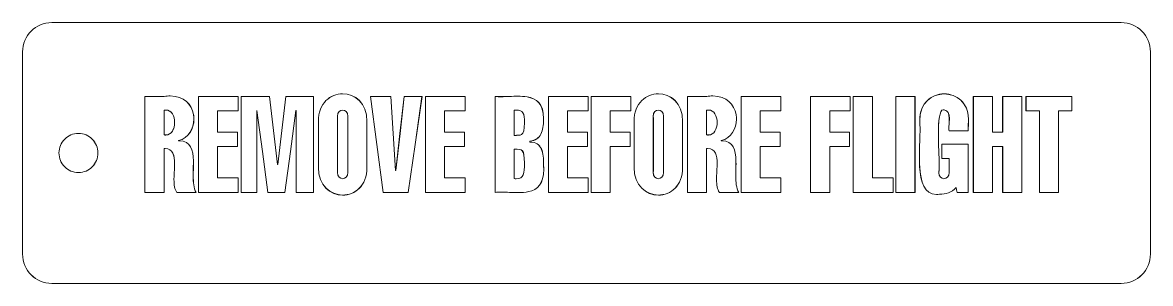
# Model space of a CAD drawing. Header units: millimetres. Extents: x 91 to 221, y -150 to -120.
import ezdxf

# ---------------------------------------------------------------- set-up
doc = ezdxf.new("R2010")
doc.units = ezdxf.units.MM
doc.header["$MEASUREMENT"] = 0
doc.layers.add('Layer 1', color=7, linetype='Continuous', lineweight=0)

# ---------------------------------------------------------------- blocks, each defined once
blk = doc.blocks.new('Block_0')
at = {"layer": 'Layer 1'}
h = blk.add_hatch(color=1, dxfattribs=at)
h.dxf.hatch_style = 2
edge = h.paths.add_edge_path()
edge.add_spline(control_points=[(217.32, -149.99), (217.32, -149.99), (217.32, -149.99), (217.32, -149.99), (217.32, -149.99), (155.7, -149.99), (155.7, -149.99), (155.7, -149.99), (94.07, -149.99), (94.07, -149.99), (93.14, -149.99), (92.3, -149.61), (91.69, -149), (91.08, -148.39), (90.7, -147.55), (90.7, -146.61), (90.7, -146.61), (90.7, -134.99), (90.7, -134.99), (90.7, -134.99), (90.7, -123.37), (90.7, -123.37), (90.7, -122.44), (91.08, -121.59), (91.69, -120.98), (92.3, -120.37), (93.14, -119.99), (94.07, -119.99), (94.07, -119.99), (155.7, -119.99), (155.7, -119.99), (155.7, -119.99), (217.32, -119.99), (217.32, -119.99), (218.25, -119.99), (219.09, -120.37), (219.71, -120.98), (220.32, -121.59), (220.69, -122.44), (220.69, -123.37), (220.69, -123.37), (220.69, -134.99), (220.69, -134.99), (220.69, -134.99), (220.69, -146.61), (220.69, -146.61), (220.69, -147.55), (220.32, -148.39), (219.71, -149), (219.09, -149.61), (218.25, -149.99), (217.32, -149.99), (217.32, -149.99), (217.32, -149.99), (217.32, -149.99), (217.32, -149.99), (217.32, -149.99), (217.32, -149.99), (218.25, -149.99), (219.1, -149.62), (219.71, -149), (220.32, -148.39), (220.7, -147.55), (220.7, -146.61), (220.7, -146.61), (220.7, -134.99), (220.7, -134.99), (220.7, -134.99), (220.7, -123.37), (220.7, -123.37), (220.7, -122.44), (220.32, -121.59), (219.71, -120.98), (219.1, -120.37), (218.25, -119.99), (217.32, -119.99), (217.32, -119.99), (155.7, -119.99), (155.7, -119.99), (155.7, -119.99), (94.07, -119.99), (94.07, -119.99), (93.14, -119.99), (92.3, -120.37), (91.68, -120.98), (91.07, -121.59), (90.69, -122.44), (90.69, -123.37), (90.69, -123.37), (90.69, -134.99), (90.69, -134.99), (90.69, -134.99), (90.69, -146.61), (90.69, -146.61), (90.69, -147.55), (91.07, -148.39), (91.68, -149), (92.3, -149.62), (93.14, -149.99), (94.07, -149.99), (94.07, -149.99), (155.7, -149.99), (155.7, -149.99), (155.7, -149.99), (217.32, -149.99), (217.32, -149.99), (217.32, -149.99), (217.32, -149.99), (217.32, -149.99)], knot_values=[0, 0, 0, 0, 1, 1, 1, 2, 2, 2, 3, 3, 3, 4, 4, 4, 5, 5, 5, 6, 6, 6, 7, 7, 7, 8, 8, 8, 9, 9, 9, 10, 10, 10, 11, 11, 11, 12, 12, 12, 13, 13, 13, 14, 14, 14, 15, 15, 15, 16, 16, 16, 17, 17, 17, 18, 18, 18, 19, 19, 19, 20, 20, 20, 21, 21, 21, 22, 22, 22, 23, 23, 23, 24, 24, 24, 25, 25, 25, 26, 26, 26, 27, 27, 27, 28, 28, 28, 29, 29, 29, 30, 30, 30, 31, 31, 31, 32, 32, 32, 33, 33, 33, 34, 34, 34, 35, 35, 35, 36, 36, 36, 36], degree=3, periodic=0)
h = blk.add_hatch(color=174, dxfattribs=at)
h.dxf.hatch_style = 2
edge = h.paths.add_edge_path()
edge.add_spline(control_points=[(107, -132.9), (107, -132.9), (107, -132.91), (107, -132.91), (107.07, -132.92), (107.14, -132.93), (107.21, -132.93), (107.88, -132.93), (108.22, -132.21), (108.22, -131.49), (108.22, -131.49), (108.22, -131.48), (108.22, -131.48), (108.22, -130.76), (107.89, -130.05), (107.21, -130.05), (107.14, -130.05), (107.07, -130.05), (107, -130.07), (107, -130.07), (107, -130.07), (107, -130.07), (107, -130.07), (107, -131.49), (107, -131.49), (107, -131.49), (107, -132.91), (107, -132.91), (107, -132.91), (107, -132.91), (107, -132.91), (107, -132.91), (107, -132.9), (107, -132.9), (107, -132.9), (107.01, -132.9), (107.01, -132.9), (107.01, -132.9), (107.01, -131.49), (107.01, -131.49), (107.01, -131.49), (107.01, -130.07), (107.01, -130.07), (107.01, -130.07), (107, -130.07), (107, -130.07), (107, -130.07), (107, -130.07), (107, -130.07), (107.08, -130.06), (107.14, -130.05), (107.21, -130.05), (107.88, -130.05), (108.22, -130.76), (108.22, -131.48), (108.22, -131.48), (108.22, -131.49), (108.22, -131.49), (108.21, -132.21), (107.87, -132.92), (107.21, -132.92), (107.14, -132.92), (107.07, -132.92), (107, -132.9), (107, -132.9), (107, -132.9), (107, -132.9), (107, -132.9), (107.01, -132.9), (107.01, -132.9), (107.01, -132.9), (107, -132.9), (107, -132.9)], knot_values=[0, 0, 0, 0, 1, 1, 1, 2, 2, 2, 3, 3, 3, 4, 4, 4, 5, 5, 5, 6, 6, 6, 7, 7, 7, 8, 8, 8, 9, 9, 9, 10, 10, 10, 11, 11, 11, 12, 12, 12, 13, 13, 13, 14, 14, 14, 15, 15, 15, 16, 16, 16, 17, 17, 17, 18, 18, 18, 19, 19, 19, 20, 20, 20, 21, 21, 21, 22, 22, 22, 23, 23, 23, 24, 24, 24, 24], degree=3, periodic=0)
edge = h.paths.add_edge_path()
edge.add_spline(control_points=[(104.79, -139.52), (104.79, -139.52), (104.8, -139.52), (104.8, -139.52), (104.8, -139.52), (104.8, -134.01), (104.8, -134.01), (104.8, -134.01), (104.8, -128.49), (104.8, -128.49), (104.8, -128.49), (105.91, -128.49), (105.91, -128.49), (105.91, -128.49), (107.02, -128.49), (107.02, -128.49), (107.26, -128.45), (107.49, -128.43), (107.71, -128.43), (109.32, -128.43), (110.19, -129.43), (110.39, -130.55), (110.43, -130.73), (110.44, -130.91), (110.44, -131.09), (110.44, -132.2), (109.83, -133.3), (108.68, -133.57), (108.68, -133.57), (108.68, -133.57), (108.68, -133.57), (108.68, -133.57), (108.68, -133.59), (108.68, -133.59), (108.68, -133.59), (108.68, -133.6), (108.68, -133.6), (108.68, -133.6), (108.68, -133.6), (108.68, -133.6), (108.68, -133.6), (108.68, -133.6), (108.68, -133.6), (108.68, -133.6), (108.76, -133.6), (108.76, -133.6), (110.1, -133.6), (110.35, -134.65), (110.38, -135.91), (110.38, -136), (110.38, -136.1), (110.38, -136.19), (110.38, -136.65), (110.36, -137.14), (110.36, -137.6), (110.36, -138.35), (110.42, -139.05), (110.7, -139.52), (110.7, -139.52), (110.7, -139.52), (110.7, -139.52), (110.7, -139.52), (110.7, -139.52), (110.7, -139.52), (110.7, -139.52), (109.59, -139.52), (109.59, -139.52), (109.59, -139.52), (108.48, -139.52), (108.48, -139.52), (108.48, -139.52), (108.48, -139.52), (108.48, -139.52), (108.48, -139.52), (108.48, -139.52), (108.48, -139.52), (108.22, -139.19), (108.15, -138.66), (108.15, -138.06), (108.15, -137.55), (108.2, -137.01), (108.21, -136.49), (108.22, -136.41), (108.22, -136.32), (108.22, -136.24), (108.22, -135.27), (108.04, -134.48), (107.12, -134.48), (107.08, -134.48), (107.04, -134.48), (107, -134.48), (107, -134.48), (107, -134.48), (107, -134.48), (107, -134.48), (107, -137), (107, -137), (107, -137), (107, -139.52), (107, -139.52), (107, -139.52), (105.9, -139.52), (105.9, -139.52), (105.9, -139.52), (104.79, -139.52), (104.79, -139.52), (104.79, -139.52), (104.79, -139.52), (104.79, -139.52), (104.79, -139.52), (104.8, -139.52), (104.8, -139.52), (104.8, -139.52), (104.79, -139.52), (104.79, -139.52), (104.79, -139.52), (104.79, -139.52), (104.79, -139.52), (104.79, -139.52), (105.9, -139.52), (105.9, -139.52), (105.9, -139.52), (107.01, -139.52), (107.01, -139.52), (107.01, -139.52), (107.01, -137), (107.01, -137), (107.01, -137), (107.01, -134.49), (107.01, -134.49), (107.01, -134.49), (107, -134.49), (107, -134.49), (107, -134.49), (107, -134.49), (107, -134.49), (107.04, -134.48), (107.08, -134.48), (107.12, -134.48), (108.04, -134.49), (108.21, -135.27), (108.21, -136.24), (108.21, -136.32), (108.21, -136.41), (108.21, -136.49), (108.2, -137.01), (108.15, -137.55), (108.15, -138.06), (108.15, -138.66), (108.22, -139.19), (108.48, -139.52), (108.48, -139.52), (108.48, -139.52), (108.48, -139.52), (108.48, -139.52), (109.59, -139.52), (109.59, -139.52), (109.59, -139.52), (110.71, -139.52), (110.71, -139.52), (110.71, -139.52), (110.7, -139.52), (110.7, -139.52), (110.42, -139.05), (110.37, -138.35), (110.37, -137.6), (110.37, -137.14), (110.39, -136.65), (110.39, -136.19), (110.39, -136.1), (110.39, -136), (110.38, -135.91), (110.36, -134.65), (110.11, -133.6), (108.76, -133.6), (108.76, -133.6), (108.68, -133.6), (108.68, -133.6), (108.68, -133.6), (108.68, -133.6), (108.68, -133.6), (108.68, -133.6), (108.68, -133.6), (108.68, -133.6), (108.68, -133.6), (108.68, -133.59), (108.68, -133.59), (108.68, -133.59), (108.68, -133.57), (108.68, -133.57), (108.68, -133.57), (108.68, -133.57), (108.68, -133.57), (108.68, -133.57), (108.68, -133.57), (108.68, -133.57), (109.83, -133.3), (110.45, -132.2), (110.45, -131.09), (110.45, -130.91), (110.43, -130.73), (110.4, -130.55), (110.19, -129.43), (109.32, -128.43), (107.71, -128.43), (107.49, -128.43), (107.26, -128.45), (107.02, -128.49), (107.02, -128.49), (105.91, -128.49), (105.91, -128.49), (105.91, -128.49), (104.79, -128.49), (104.79, -128.49), (104.79, -128.49), (104.79, -134.01), (104.79, -134.01), (104.79, -134.01), (104.79, -139.52), (104.79, -139.52), (104.79, -139.52), (104.79, -139.52), (104.79, -139.52), (104.79, -139.52), (104.79, -139.52), (104.79, -139.52)], knot_values=[0, 0, 0, 0, 1, 1, 1, 2, 2, 2, 3, 3, 3, 4, 4, 4, 5, 5, 5, 6, 6, 6, 7, 7, 7, 8, 8, 8, 9, 9, 9, 10, 10, 10, 11, 11, 11, 12, 12, 12, 13, 13, 13, 14, 14, 14, 15, 15, 15, 16, 16, 16, 17, 17, 17, 18, 18, 18, 19, 19, 19, 20, 20, 20, 21, 21, 21, 22, 22, 22, 23, 23, 23, 24, 24, 24, 25, 25, 25, 26, 26, 26, 27, 27, 27, 28, 28, 28, 29, 29, 29, 30, 30, 30, 31, 31, 31, 32, 32, 32, 33, 33, 33, 34, 34, 34, 35, 35, 35, 36, 36, 36, 37, 37, 37, 38, 38, 38, 39, 39, 39, 40, 40, 40, 41, 41, 41, 42, 42, 42, 43, 43, 43, 44, 44, 44, 45, 45, 45, 46, 46, 46, 47, 47, 47, 48, 48, 48, 49, 49, 49, 50, 50, 50, 51, 51, 51, 52, 52, 52, 53, 53, 53, 54, 54, 54, 55, 55, 55, 56, 56, 56, 57, 57, 57, 58, 58, 58, 59, 59, 59, 60, 60, 60, 61, 61, 61, 62, 62, 62, 63, 63, 63, 64, 64, 64, 65, 65, 65, 66, 66, 66, 67, 67, 67, 68, 68, 68, 69, 69, 69, 70, 70, 70, 71, 71, 71, 72, 72, 72, 73, 73, 73, 74, 74, 74, 75, 75, 75, 75], degree=3, periodic=0)
h = blk.add_hatch(color=174, dxfattribs=at)
h.dxf.hatch_style = 2
h.paths.add_polyline_path([(110.97, -139.52), (110.97, -139.52), (110.97, -134.01), (110.97, -128.49), (113.26, -128.49), (115.55, -128.49), (115.55, -129.33), (115.55, -130.16), (114.36, -130.16), (113.18, -130.16), (113.18, -131.37), (113.18, -132.58), (114.32, -132.58), (115.47, -132.58), (115.47, -133.42), (115.47, -134.25), (114.32, -134.25), (113.18, -134.25), (113.18, -136.05), (113.18, -137.85), (114.36, -137.85), (115.55, -137.85), (115.55, -138.69), (115.55, -139.52), (113.26, -139.52), (110.97, -139.52), (110.97, -139.52), (110.97, -139.52), (110.97, -139.52), (110.97, -139.52), (113.26, -139.52), (115.55, -139.52), (115.55, -138.69), (115.55, -137.85), (114.36, -137.85), (113.18, -137.85), (113.18, -136.05), (113.18, -134.26), (114.32, -134.26), (115.47, -134.26), (115.47, -133.42), (115.47, -132.58), (114.32, -132.58), (113.18, -132.58), (113.18, -131.37), (113.18, -130.16), (114.36, -130.16), (115.55, -130.16), (115.55, -129.33), (115.55, -128.49), (113.26, -128.49), (110.97, -128.49), (110.97, -134.01), (110.97, -139.52), (110.97, -139.52)])
h = blk.add_hatch(color=174, dxfattribs=at)
h.dxf.hatch_style = 2
h.paths.add_polyline_path([(117.68, -139.52), (117.68, -139.52), (116.79, -139.52), (115.91, -139.52), (115.91, -134.01), (115.91, -128.49), (117.53, -128.49), (119.15, -128.49), (119.62, -132.41), (120.08, -136.33), (120.1, -136.33), (120.11, -136.33), (120.11, -136.33), (120.58, -132.41), (121.05, -128.49), (122.63, -128.49), (124.22, -128.49), (124.22, -134.01), (124.22, -139.52), (123.23, -139.52), (122.23, -139.52), (122.23, -134.81), (122.23, -130.1), (122.22, -130.1), (122.2, -130.1), (122.2, -130.1), (121.56, -134.81), (120.92, -139.52), (119.95, -139.52), (118.98, -139.52), (118.34, -134.81), (117.71, -130.1), (117.69, -130.1), (117.68, -130.1), (117.68, -130.1), (117.68, -134.81), (117.68, -139.52), (117.68, -139.52), (117.68, -139.52), (117.68, -139.52), (117.68, -139.52), (117.68, -134.81), (117.68, -130.1), (117.69, -130.1), (117.7, -130.1), (118.34, -134.81), (118.98, -139.52), (119.95, -139.52), (120.93, -139.52), (121.57, -134.81), (122.2, -130.1), (122.22, -130.1), (122.23, -130.1), (122.23, -134.81), (122.23, -139.52), (123.23, -139.52), (124.23, -139.52), (124.23, -134.01), (124.23, -128.49), (122.63, -128.49), (121.04, -128.49), (120.58, -132.41), (120.11, -136.33), (120.1, -136.33), (120.09, -136.33), (119.62, -132.41), (119.16, -128.49), (117.53, -128.49), (115.91, -128.49), (115.91, -134.01), (115.91, -139.52), (116.79, -139.52), (117.68, -139.52), (117.68, -139.52)])
h = blk.add_hatch(color=174, dxfattribs=at)
h.dxf.hatch_style = 2
edge = h.paths.add_edge_path()
edge.add_spline(control_points=[(127.01, -137.11), (127.01, -137.11), (127.01, -137.11), (127.01, -137.11), (127, -137.16), (127, -137.2), (127, -137.25), (127, -137.72), (127.29, -137.95), (127.59, -137.95), (127.59, -137.95), (127.59, -137.95), (127.59, -137.95), (127.89, -137.95), (128.19, -137.72), (128.19, -137.25), (128.19, -137.2), (128.19, -137.16), (128.18, -137.1), (128.18, -137.1), (128.18, -137.1), (128.18, -137.1), (128.18, -137.1), (128.18, -137.1), (128.18, -137.1), (128.18, -137.1), (128.18, -137.11), (128.18, -137.11), (128.18, -137.11), (128.18, -137.1), (128.18, -137.1), (128.18, -137.1), (128.18, -137.1), (128.18, -137.1), (128.18, -137.1), (128.18, -137.11), (128.18, -137.11), (128.18, -137.11), (128.18, -137.1), (128.18, -137.1), (128.18, -137.1), (128.18, -137.04), (128.18, -136.93), (128.18, -136.48), (128.18, -135.24), (128.18, -134.01), (128.18, -133.23), (128.18, -132.46), (128.18, -131.87), (128.18, -131.29), (128.18, -130.91), (128.18, -130.91), (128.19, -130.86), (128.19, -130.81), (128.19, -130.76), (128.19, -130.29), (127.89, -130.06), (127.59, -130.06), (127.59, -130.06), (127.59, -130.06), (127.59, -130.06), (127.29, -130.06), (127, -130.29), (127, -130.76), (127, -130.81), (127, -130.86), (127.01, -130.91), (127.01, -130.91), (127.01, -131.29), (127.01, -131.87), (127.01, -132.46), (127.01, -133.23), (127.01, -134.01), (127.01, -135.56), (127.01, -137.11), (127.01, -137.11), (127.01, -137.11), (127.01, -137.11), (127.01, -137.11), (127.01, -137.11), (127.01, -137.11), (127.01, -137.11), (127.01, -137.11), (127.01, -135.56), (127.01, -134.01), (127.01, -133.23), (127.01, -132.46), (127.01, -131.87), (127.01, -131.58), (127.01, -131.34), (127.01, -131.17), (127.01, -131.09), (127.01, -131.02), (127.01, -130.98), (127.01, -130.98), (127.01, -130.92), (127.01, -130.92), (127.01, -130.92), (127.01, -130.91), (127.01, -130.91), (127.01, -130.91), (127.01, -130.91), (127.01, -130.91), (127.01, -130.91), (127.01, -130.91), (127.01, -130.91), (127.01, -130.91), (127.01, -130.91), (127.01, -130.91), (127.01, -130.91), (127.01, -130.91), (127.01, -130.91), (127.01, -130.91), (127.01, -130.91), (127.01, -130.91), (127.01, -130.91), (127.01, -130.91), (127.01, -130.91), (127.01, -130.91), (127.01, -130.91), (127.01, -130.91), (127.01, -130.91), (127.01, -130.91), (127.01, -130.91), (127.01, -130.91), (127.01, -130.91), (127.01, -130.91), (127.01, -130.91), (127.01, -130.91), (127.01, -130.91), (127.01, -130.91), (127.01, -130.91), (127.01, -130.91), (127.01, -130.91), (127.01, -130.91), (127.01, -130.91), (127.01, -130.91), (127.01, -130.91), (127.01, -130.91), (127.01, -130.91), (127.01, -130.91), (127.01, -130.91), (127, -130.86), (127, -130.81), (127, -130.76), (127, -130.29), (127.3, -130.06), (127.59, -130.06), (127.59, -130.06), (127.59, -130.06), (127.59, -130.06), (127.89, -130.06), (128.19, -130.29), (128.19, -130.76), (128.19, -130.81), (128.18, -130.86), (128.18, -130.91), (128.18, -130.91), (128.18, -131.29), (128.18, -131.87), (128.18, -132.46), (128.18, -133.23), (128.18, -134.01), (128.18, -135.24), (128.18, -136.48), (128.18, -136.93), (128.18, -136.99), (128.18, -137.03), (128.18, -137.06), (128.18, -137.06), (128.18, -137.09), (128.18, -137.09), (128.18, -137.09), (128.18, -137.1), (128.18, -137.1), (128.18, -137.1), (128.18, -137.1), (128.18, -137.1), (128.18, -137.1), (128.18, -137.1), (128.18, -137.1), (128.18, -137.1), (128.18, -137.11), (128.18, -137.11), (128.18, -137.11), (128.18, -137.11), (128.18, -137.11), (128.18, -137.11), (128.18, -137.11), (128.18, -137.11), (128.18, -137.11), (128.18, -137.11), (128.18, -137.11), (128.18, -137.11), (128.18, -137.11), (128.18, -137.11), (128.18, -137.11), (128.18, -137.11), (128.18, -137.11), (128.18, -137.11), (128.18, -137.11), (128.18, -137.11), (128.18, -137.11), (128.18, -137.11), (128.18, -137.11), (128.18, -137.11), (128.18, -137.11), (128.18, -137.11), (128.18, -137.16), (128.19, -137.2), (128.19, -137.25), (128.19, -137.72), (127.89, -137.95), (127.59, -137.95), (127.59, -137.95), (127.59, -137.95), (127.59, -137.95), (127.3, -137.95), (127, -137.72), (127, -137.25), (127, -137.2), (127, -137.16), (127.01, -137.11), (127.01, -137.11), (127.01, -137.11), (127.01, -137.11)], knot_values=[0, 0, 0, 0, 1, 1, 1, 2, 2, 2, 3, 3, 3, 4, 4, 4, 5, 5, 5, 6, 6, 6, 7, 7, 7, 8, 8, 8, 9, 9, 9, 10, 10, 10, 11, 11, 11, 12, 12, 12, 13, 13, 13, 14, 14, 14, 15, 15, 15, 16, 16, 16, 17, 17, 17, 18, 18, 18, 19, 19, 19, 20, 20, 20, 21, 21, 21, 22, 22, 22, 23, 23, 23, 24, 24, 24, 25, 25, 25, 26, 26, 26, 27, 27, 27, 28, 28, 28, 29, 29, 29, 30, 30, 30, 31, 31, 31, 32, 32, 32, 33, 33, 33, 34, 34, 34, 35, 35, 35, 36, 36, 36, 37, 37, 37, 38, 38, 38, 39, 39, 39, 40, 40, 40, 41, 41, 41, 42, 42, 42, 43, 43, 43, 44, 44, 44, 45, 45, 45, 46, 46, 46, 47, 47, 47, 48, 48, 48, 49, 49, 49, 50, 50, 50, 51, 51, 51, 52, 52, 52, 53, 53, 53, 54, 54, 54, 55, 55, 55, 56, 56, 56, 57, 57, 57, 58, 58, 58, 59, 59, 59, 60, 60, 60, 61, 61, 61, 62, 62, 62, 63, 63, 63, 64, 64, 64, 65, 65, 65, 66, 66, 66, 67, 67, 67, 68, 68, 68, 69, 69, 69, 70, 70, 70, 71, 71, 71, 72, 72, 72, 73, 73, 73, 74, 74, 74, 75, 75, 75, 75], degree=3, periodic=0)
edge = h.paths.add_edge_path()
edge.add_spline(control_points=[(130.39, -136.52), (130.39, -136.52), (130.39, -136.52), (130.39, -136.52), (130.39, -136.56), (130.39, -136.61), (130.39, -136.65), (130.39, -137.71), (130.04, -138.51), (129.51, -139.04), (128.99, -139.57), (128.29, -139.83), (127.59, -139.83), (126.2, -139.83), (124.8, -138.77), (124.8, -136.65), (124.8, -136.61), (124.8, -136.56), (124.8, -136.52), (124.8, -136.52), (124.8, -135.26), (124.8, -134.01), (124.8, -133.38), (124.8, -132.75), (124.8, -132.28), (124.8, -131.81), (124.8, -131.5), (124.8, -131.49), (124.8, -131.45), (124.8, -131.4), (124.8, -131.36), (124.8, -130.3), (125.15, -129.5), (125.67, -128.97), (126.2, -128.44), (126.89, -128.18), (127.59, -128.18), (128.99, -128.18), (130.39, -129.24), (130.39, -131.36), (130.39, -131.4), (130.39, -131.45), (130.39, -131.49), (130.39, -131.49), (130.39, -132.75), (130.39, -134.01), (130.39, -135.26), (130.39, -136.52), (130.39, -136.52), (130.39, -136.52), (130.39, -136.52), (130.39, -136.52), (130.39, -136.52), (130.39, -136.52), (130.39, -136.52), (130.39, -136.52), (130.39, -135.26), (130.39, -134.01), (130.39, -132.75), (130.39, -131.49), (130.39, -131.49), (130.39, -131.45), (130.39, -131.4), (130.39, -131.36), (130.39, -129.24), (128.99, -128.17), (127.59, -128.17), (126.89, -128.17), (126.19, -128.44), (125.67, -128.97), (125.14, -129.5), (124.79, -130.3), (124.79, -131.36), (124.79, -131.4), (124.8, -131.45), (124.8, -131.49), (124.8, -131.5), (124.8, -131.81), (124.8, -132.28), (124.8, -132.75), (124.8, -133.38), (124.8, -134.01), (124.8, -135.26), (124.8, -136.52), (124.8, -136.52), (124.8, -136.56), (124.79, -136.61), (124.79, -136.65), (124.79, -138.77), (126.19, -139.84), (127.59, -139.84), (128.29, -139.84), (128.99, -139.57), (129.52, -139.04), (130.04, -138.51), (130.39, -137.71), (130.39, -136.65), (130.39, -136.61), (130.39, -136.56), (130.39, -136.52), (130.39, -136.52), (130.39, -136.52), (130.39, -136.52)], knot_values=[0, 0, 0, 0, 1, 1, 1, 2, 2, 2, 3, 3, 3, 4, 4, 4, 5, 5, 5, 6, 6, 6, 7, 7, 7, 8, 8, 8, 9, 9, 9, 10, 10, 10, 11, 11, 11, 12, 12, 12, 13, 13, 13, 14, 14, 14, 15, 15, 15, 16, 16, 16, 17, 17, 17, 18, 18, 18, 19, 19, 19, 20, 20, 20, 21, 21, 21, 22, 22, 22, 23, 23, 23, 24, 24, 24, 25, 25, 25, 26, 26, 26, 27, 27, 27, 28, 28, 28, 29, 29, 29, 30, 30, 30, 31, 31, 31, 32, 32, 32, 33, 33, 33, 34, 34, 34, 34], degree=3, periodic=0)
h = blk.add_hatch(color=174, dxfattribs=at)
h.dxf.hatch_style = 2
h.paths.add_polyline_path([(130.79, -128.49), (130.79, -128.49), (131.97, -128.49), (133.15, -128.49), (133.42, -132.74), (133.69, -137), (133.7, -137), (133.71, -137), (133.72, -137), (134.2, -132.74), (134.67, -128.49), (135.7, -128.49), (136.73, -128.49), (135.94, -134.01), (135.15, -139.52), (133.7, -139.52), (132.25, -139.52), (131.52, -134.01), (130.79, -128.49), (130.79, -128.49), (130.79, -128.49), (130.79, -128.49), (130.79, -128.49), (131.52, -134.01), (132.25, -139.52), (133.7, -139.52), (135.15, -139.52), (135.95, -134.01), (136.74, -128.49), (135.7, -128.49), (134.67, -128.49), (134.19, -132.74), (133.71, -136.99), (133.7, -136.99), (133.69, -136.99), (133.42, -132.74), (133.16, -128.49), (131.97, -128.49), (130.79, -128.49), (130.79, -128.49)])
h = blk.add_hatch(color=174, dxfattribs=at)
h.dxf.hatch_style = 2
h.paths.add_polyline_path([(137.12, -139.52), (137.12, -139.52), (137.12, -134.01), (137.12, -128.49), (139.41, -128.49), (141.7, -128.49), (141.7, -129.33), (141.7, -130.16), (140.52, -130.16), (139.33, -130.16), (139.33, -131.37), (139.33, -132.58), (140.48, -132.58), (141.62, -132.58), (141.62, -133.42), (141.62, -134.25), (140.48, -134.25), (139.33, -134.25), (139.33, -136.05), (139.33, -137.85), (140.52, -137.85), (141.7, -137.85), (141.7, -138.69), (141.7, -139.52), (139.41, -139.52), (137.12, -139.52), (137.12, -139.52), (137.12, -139.52), (137.12, -139.52), (137.12, -139.52), (139.41, -139.52), (141.7, -139.52), (141.7, -138.69), (141.7, -137.85), (140.52, -137.85), (139.33, -137.85), (139.33, -136.05), (139.33, -134.26), (140.48, -134.26), (141.62, -134.26), (141.62, -133.42), (141.62, -132.58), (140.48, -132.58), (139.33, -132.58), (139.33, -131.37), (139.33, -130.16), (140.52, -130.16), (141.7, -130.16), (141.7, -129.33), (141.7, -128.49), (139.41, -128.49), (137.12, -128.49), (137.12, -134.01), (137.12, -139.52), (137.12, -139.52)])
h = blk.add_hatch(color=174, dxfattribs=at)
h.dxf.hatch_style = 2
edge = h.paths.add_edge_path()
edge.add_spline(control_points=[(147.37, -137.94), (147.37, -137.94), (147.37, -137.94), (147.37, -137.94), (147.45, -137.95), (147.53, -137.96), (147.6, -137.96), (148.04, -137.96), (148.28, -137.79), (148.4, -137.51), (148.54, -137.2), (148.54, -136.74), (148.54, -136.2), (148.54, -136.2), (148.54, -136.13), (148.54, -136.13), (148.54, -135.35), (148.48, -134.95), (148.31, -134.75), (148.13, -134.55), (147.84, -134.55), (147.37, -134.55), (147.37, -134.55), (147.37, -134.55), (147.37, -134.55), (147.37, -134.55), (147.37, -136.24), (147.37, -136.24), (147.37, -136.24), (147.37, -137.94), (147.37, -137.94), (147.37, -137.94), (147.37, -137.94), (147.37, -137.94), (147.37, -137.94), (147.37, -137.94), (147.37, -137.94), (147.37, -137.94), (147.37, -137.94), (147.37, -137.94), (147.37, -137.94), (147.37, -136.24), (147.37, -136.24), (147.37, -136.24), (147.37, -134.55), (147.37, -134.55), (147.37, -134.55), (147.37, -134.55), (147.37, -134.55), (147.37, -134.55), (147.37, -134.55), (147.37, -134.55), (147.84, -134.55), (148.13, -134.55), (148.3, -134.75), (148.48, -134.95), (148.54, -135.35), (148.54, -136.13), (148.54, -136.13), (148.54, -136.2), (148.54, -136.2), (148.54, -136.74), (148.54, -137.2), (148.4, -137.51), (148.27, -137.79), (148.04, -137.95), (147.6, -137.95), (147.53, -137.95), (147.45, -137.95), (147.37, -137.94), (147.37, -137.94), (147.37, -137.94), (147.37, -137.94), (147.37, -137.94), (147.37, -137.94), (147.37, -137.94), (147.37, -137.94), (147.37, -137.94), (147.37, -137.94)], knot_values=[0, 0, 0, 0, 1, 1, 1, 2, 2, 2, 3, 3, 3, 4, 4, 4, 5, 5, 5, 6, 6, 6, 7, 7, 7, 8, 8, 8, 9, 9, 9, 10, 10, 10, 11, 11, 11, 12, 12, 12, 13, 13, 13, 14, 14, 14, 15, 15, 15, 16, 16, 16, 17, 17, 17, 18, 18, 18, 19, 19, 19, 20, 20, 20, 21, 21, 21, 22, 22, 22, 23, 23, 23, 24, 24, 24, 25, 25, 25, 26, 26, 26, 26], degree=3, periodic=0)
edge = h.paths.add_edge_path()
edge.add_spline(control_points=[(147.37, -132.97), (147.37, -132.97), (147.37, -132.97), (147.37, -132.97), (147.72, -132.95), (148.01, -133), (148.22, -132.85), (148.42, -132.7), (148.54, -132.35), (148.54, -131.53), (148.54, -130.98), (148.52, -130.6), (148.37, -130.36), (148.23, -130.16), (148, -130.06), (147.59, -130.06), (147.52, -130.06), (147.45, -130.06), (147.37, -130.07), (147.37, -130.07), (147.37, -130.07), (147.37, -130.07), (147.37, -130.07), (147.37, -131.52), (147.37, -131.52), (147.37, -131.52), (147.37, -132.97), (147.37, -132.97), (147.37, -132.97), (147.37, -132.97), (147.37, -132.97), (147.37, -132.97), (147.37, -132.97), (147.37, -132.97), (147.37, -132.97), (147.37, -132.97), (147.37, -132.97), (147.37, -132.97), (147.37, -131.52), (147.37, -131.52), (147.37, -131.52), (147.37, -130.07), (147.37, -130.07), (147.37, -130.07), (147.37, -130.07), (147.37, -130.07), (147.37, -130.07), (147.37, -130.07), (147.37, -130.07), (147.45, -130.06), (147.52, -130.06), (147.59, -130.06), (148, -130.06), (148.23, -130.16), (148.36, -130.36), (148.52, -130.6), (148.54, -130.98), (148.54, -131.53), (148.54, -132.35), (148.42, -132.7), (148.21, -132.85), (148.01, -133), (147.72, -132.94), (147.37, -132.97), (147.37, -132.97), (147.37, -132.97), (147.37, -132.97), (147.37, -132.97), (147.37, -132.97), (147.37, -132.97), (147.37, -132.97), (147.37, -132.97), (147.37, -132.97)], knot_values=[0, 0, 0, 0, 1, 1, 1, 2, 2, 2, 3, 3, 3, 4, 4, 4, 5, 5, 5, 6, 6, 6, 7, 7, 7, 8, 8, 8, 9, 9, 9, 10, 10, 10, 11, 11, 11, 12, 12, 12, 13, 13, 13, 14, 14, 14, 15, 15, 15, 16, 16, 16, 17, 17, 17, 18, 18, 18, 19, 19, 19, 20, 20, 20, 21, 21, 21, 22, 22, 22, 23, 23, 23, 24, 24, 24, 24], degree=3, periodic=0)
edge = h.paths.add_edge_path()
edge.add_spline(control_points=[(145.16, -128.49), (145.16, -128.49), (145.16, -128.49), (145.16, -128.49), (145.38, -128.51), (145.61, -128.52), (145.84, -128.52), (146.47, -128.52), (147.15, -128.46), (147.79, -128.46), (148.16, -128.46), (148.51, -128.48), (148.84, -128.54), (149.93, -128.72), (150.75, -129.3), (150.75, -131.03), (150.75, -131.07), (150.75, -131.12), (150.75, -131.17), (150.75, -131.78), (150.67, -132.36), (150.44, -132.81), (150.2, -133.25), (149.81, -133.56), (149.18, -133.63), (149.18, -133.63), (149.18, -133.63), (149.18, -133.63), (149.18, -133.63), (149.18, -133.69), (149.18, -133.69), (149.18, -133.69), (149.18, -133.74), (149.18, -133.74), (149.18, -133.74), (149.18, -133.74), (149.18, -133.74), (149.18, -133.74), (149.18, -133.74), (149.18, -133.74), (149.88, -133.74), (150.28, -134.05), (150.49, -134.53), (150.71, -135.01), (150.75, -135.66), (150.75, -136.38), (150.76, -136.55), (150.76, -136.71), (150.76, -136.86), (150.76, -138.57), (150.06, -139.21), (149.05, -139.43), (148.66, -139.52), (148.22, -139.54), (147.76, -139.54), (147.15, -139.54), (146.49, -139.5), (145.84, -139.5), (145.61, -139.5), (145.38, -139.5), (145.16, -139.52), (145.16, -139.52), (145.16, -139.52), (145.16, -139.52), (145.16, -139.52), (145.16, -139.52), (145.16, -139.52), (145.16, -139.52), (145.16, -134.01), (145.16, -134.01), (145.16, -134.01), (145.16, -128.49), (145.16, -128.49), (145.16, -128.49), (145.16, -128.49), (145.16, -128.49), (145.16, -128.49), (145.16, -128.49), (145.16, -128.49), (145.16, -128.49), (145.16, -128.49), (145.16, -128.49), (145.16, -128.49), (145.16, -128.49), (145.16, -128.49), (145.16, -128.49), (145.16, -134.01), (145.16, -134.01), (145.16, -134.01), (145.16, -139.52), (145.16, -139.52), (145.16, -139.52), (145.16, -139.52), (145.16, -139.52), (145.39, -139.51), (145.61, -139.5), (145.84, -139.5), (146.49, -139.5), (147.15, -139.55), (147.76, -139.55), (148.22, -139.55), (148.66, -139.52), (149.05, -139.44), (150.06, -139.21), (150.77, -138.57), (150.77, -136.86), (150.77, -136.71), (150.76, -136.55), (150.75, -136.38), (150.75, -135.66), (150.71, -135), (150.5, -134.52), (150.28, -134.04), (149.89, -133.74), (149.18, -133.74), (149.18, -133.74), (149.18, -133.74), (149.18, -133.74), (149.18, -133.74), (149.18, -133.74), (149.18, -133.74), (149.18, -133.74), (149.18, -133.69), (149.18, -133.69), (149.18, -133.69), (149.18, -133.63), (149.18, -133.63), (149.18, -133.63), (149.18, -133.63), (149.18, -133.63), (149.18, -133.63), (149.18, -133.64), (149.18, -133.64), (149.81, -133.57), (150.21, -133.25), (150.44, -132.81), (150.67, -132.36), (150.75, -131.78), (150.75, -131.17), (150.75, -131.12), (150.75, -131.07), (150.75, -131.03), (150.75, -129.3), (149.94, -128.71), (148.84, -128.53), (148.51, -128.48), (148.16, -128.46), (147.79, -128.46), (147.15, -128.46), (146.47, -128.51), (145.84, -128.51), (145.61, -128.51), (145.38, -128.51), (145.16, -128.49), (145.16, -128.49), (145.16, -128.49), (145.16, -128.49), (145.16, -128.49), (145.16, -128.49), (145.16, -128.49), (145.16, -128.49), (145.16, -128.49), (145.16, -128.49)], knot_values=[0, 0, 0, 0, 1, 1, 1, 2, 2, 2, 3, 3, 3, 4, 4, 4, 5, 5, 5, 6, 6, 6, 7, 7, 7, 8, 8, 8, 9, 9, 9, 10, 10, 10, 11, 11, 11, 12, 12, 12, 13, 13, 13, 14, 14, 14, 15, 15, 15, 16, 16, 16, 17, 17, 17, 18, 18, 18, 19, 19, 19, 20, 20, 20, 21, 21, 21, 22, 22, 22, 23, 23, 23, 24, 24, 24, 25, 25, 25, 26, 26, 26, 27, 27, 27, 28, 28, 28, 29, 29, 29, 30, 30, 30, 31, 31, 31, 32, 32, 32, 33, 33, 33, 34, 34, 34, 35, 35, 35, 36, 36, 36, 37, 37, 37, 38, 38, 38, 39, 39, 39, 40, 40, 40, 41, 41, 41, 42, 42, 42, 43, 43, 43, 44, 44, 44, 45, 45, 45, 46, 46, 46, 47, 47, 47, 48, 48, 48, 49, 49, 49, 50, 50, 50, 51, 51, 51, 52, 52, 52, 53, 53, 53, 54, 54, 54, 54], degree=3, periodic=0)
h = blk.add_hatch(color=174, dxfattribs=at)
h.dxf.hatch_style = 2
h.paths.add_polyline_path([(151.31, -139.52), (151.31, -139.52), (151.31, -134.01), (151.31, -128.49), (153.6, -128.49), (155.89, -128.49), (155.89, -129.33), (155.89, -130.16), (154.7, -130.16), (153.52, -130.16), (153.52, -131.37), (153.52, -132.58), (154.66, -132.58), (155.81, -132.58), (155.81, -133.42), (155.81, -134.25), (154.66, -134.25), (153.52, -134.25), (153.52, -136.05), (153.52, -137.85), (154.7, -137.85), (155.89, -137.85), (155.89, -138.69), (155.89, -139.52), (153.6, -139.52), (151.31, -139.52), (151.31, -139.52), (151.31, -139.52), (151.31, -139.52), (151.31, -139.52), (153.6, -139.52), (155.89, -139.52), (155.89, -138.69), (155.89, -137.85), (154.7, -137.85), (153.52, -137.85), (153.52, -136.05), (153.52, -134.26), (154.66, -134.26), (155.81, -134.26), (155.81, -133.42), (155.81, -132.58), (154.66, -132.58), (153.52, -132.58), (153.52, -131.37), (153.52, -130.16), (154.7, -130.16), (155.89, -130.16), (155.89, -129.33), (155.89, -128.49), (153.6, -128.49), (151.31, -128.49), (151.31, -134.01), (151.31, -139.52), (151.31, -139.52)])
h = blk.add_hatch(color=174, dxfattribs=at)
h.dxf.hatch_style = 2
h.paths.add_polyline_path([(156.23, -139.52), (156.24, -139.52), (156.24, -134.01), (156.24, -128.49), (158.52, -128.49), (160.81, -128.49), (160.81, -129.33), (160.81, -130.16), (159.63, -130.16), (158.44, -130.16), (158.44, -131.37), (158.44, -132.58), (159.59, -132.58), (160.73, -132.58), (160.73, -133.42), (160.73, -134.25), (159.59, -134.25), (158.44, -134.25), (158.44, -136.89), (158.44, -139.52), (157.34, -139.52), (156.23, -139.52), (156.23, -139.52), (156.24, -139.52), (156.23, -139.52), (156.23, -139.52), (157.34, -139.52), (158.44, -139.52), (158.44, -136.89), (158.44, -134.26), (159.59, -134.26), (160.73, -134.26), (160.73, -133.42), (160.73, -132.58), (159.59, -132.58), (158.44, -132.58), (158.44, -131.37), (158.44, -130.16), (159.63, -130.16), (160.81, -130.16), (160.81, -129.33), (160.81, -128.49), (158.52, -128.49), (156.23, -128.49), (156.23, -134.01), (156.23, -139.52), (156.23, -139.52)])
h = blk.add_hatch(color=174, dxfattribs=at)
h.dxf.hatch_style = 2
edge = h.paths.add_edge_path()
edge.add_spline(control_points=[(163.39, -137.11), (163.39, -137.11), (163.39, -137.11), (163.39, -137.11), (163.39, -137.16), (163.38, -137.2), (163.38, -137.25), (163.38, -137.72), (163.68, -137.95), (163.98, -137.95), (163.98, -137.95), (163.98, -137.95), (163.98, -137.95), (164.28, -137.95), (164.57, -137.72), (164.58, -137.25), (164.58, -137.2), (164.57, -137.16), (164.57, -137.1), (164.57, -137.1), (164.57, -137.1), (164.57, -137.1), (164.57, -137.1), (164.56, -137.1), (164.56, -137.1), (164.56, -137.1), (164.56, -137.11), (164.56, -137.11), (164.56, -137.11), (164.57, -137.1), (164.57, -137.1), (164.57, -137.1), (164.56, -137.1), (164.56, -137.1), (164.56, -137.1), (164.56, -137.11), (164.56, -137.11), (164.56, -137.11), (164.57, -137.1), (164.57, -137.1), (164.57, -137.1), (164.57, -137.04), (164.57, -136.93), (164.57, -136.48), (164.57, -135.24), (164.57, -134.01), (164.57, -133.23), (164.57, -132.46), (164.57, -131.87), (164.57, -131.29), (164.57, -130.91), (164.57, -130.91), (164.57, -130.86), (164.58, -130.81), (164.58, -130.76), (164.58, -130.29), (164.28, -130.06), (163.98, -130.06), (163.98, -130.06), (163.98, -130.06), (163.98, -130.06), (163.68, -130.06), (163.38, -130.29), (163.38, -130.76), (163.38, -130.81), (163.39, -130.86), (163.39, -130.91), (163.39, -130.91), (163.39, -131.29), (163.39, -131.87), (163.39, -132.46), (163.39, -133.23), (163.39, -134.01), (163.39, -135.56), (163.39, -137.11), (163.39, -137.11), (163.39, -137.11), (163.39, -137.11), (163.39, -137.11), (163.39, -137.11), (163.4, -137.11), (163.4, -137.11), (163.4, -137.11), (163.4, -135.56), (163.4, -134.01), (163.4, -133.23), (163.4, -132.46), (163.4, -131.87), (163.4, -131.58), (163.4, -131.34), (163.4, -131.17), (163.4, -131.09), (163.4, -131.02), (163.4, -130.98), (163.4, -130.98), (163.4, -130.92), (163.4, -130.92), (163.4, -130.92), (163.4, -130.91), (163.4, -130.91), (163.4, -130.91), (163.4, -130.91), (163.4, -130.91), (163.4, -130.91), (163.4, -130.91), (163.4, -130.91), (163.4, -130.91), (163.4, -130.91), (163.4, -130.91), (163.4, -130.91), (163.4, -130.91), (163.4, -130.91), (163.4, -130.91), (163.39, -130.91), (163.39, -130.91), (163.39, -130.91), (163.4, -130.91), (163.4, -130.91), (163.4, -130.91), (163.4, -130.91), (163.4, -130.91), (163.4, -130.91), (163.39, -130.91), (163.39, -130.91), (163.39, -130.91), (163.4, -130.91), (163.4, -130.91), (163.4, -130.91), (163.39, -130.91), (163.39, -130.91), (163.39, -130.91), (163.4, -130.91), (163.4, -130.91), (163.4, -130.91), (163.4, -130.91), (163.4, -130.91), (163.4, -130.91), (163.39, -130.91), (163.39, -130.91), (163.39, -130.91), (163.4, -130.91), (163.4, -130.91), (163.39, -130.86), (163.39, -130.81), (163.39, -130.76), (163.39, -130.29), (163.68, -130.06), (163.98, -130.06), (163.98, -130.06), (163.98, -130.06), (163.98, -130.06), (164.28, -130.06), (164.57, -130.29), (164.57, -130.76), (164.57, -130.81), (164.57, -130.86), (164.56, -130.91), (164.56, -130.91), (164.56, -131.29), (164.56, -131.87), (164.56, -132.46), (164.56, -133.23), (164.56, -134.01), (164.56, -135.24), (164.56, -136.48), (164.56, -136.93), (164.56, -136.99), (164.56, -137.03), (164.56, -137.06), (164.56, -137.06), (164.56, -137.09), (164.56, -137.09), (164.56, -137.09), (164.56, -137.1), (164.56, -137.1), (164.56, -137.1), (164.56, -137.1), (164.56, -137.1), (164.56, -137.1), (164.56, -137.1), (164.56, -137.1), (164.56, -137.1), (164.56, -137.11), (164.56, -137.11), (164.56, -137.11), (164.56, -137.11), (164.56, -137.11), (164.56, -137.11), (164.56, -137.11), (164.56, -137.11), (164.56, -137.11), (164.56, -137.11), (164.56, -137.11), (164.56, -137.11), (164.56, -137.11), (164.56, -137.11), (164.56, -137.11), (164.56, -137.11), (164.56, -137.11), (164.56, -137.11), (164.56, -137.11), (164.56, -137.11), (164.56, -137.11), (164.56, -137.11), (164.56, -137.11), (164.56, -137.11), (164.56, -137.11), (164.56, -137.11), (164.57, -137.16), (164.57, -137.2), (164.57, -137.25), (164.57, -137.72), (164.28, -137.95), (163.98, -137.95), (163.98, -137.95), (163.98, -137.95), (163.98, -137.95), (163.68, -137.95), (163.39, -137.72), (163.39, -137.25), (163.39, -137.2), (163.39, -137.16), (163.4, -137.11), (163.4, -137.11), (163.39, -137.11), (163.39, -137.11)], knot_values=[0, 0, 0, 0, 1, 1, 1, 2, 2, 2, 3, 3, 3, 4, 4, 4, 5, 5, 5, 6, 6, 6, 7, 7, 7, 8, 8, 8, 9, 9, 9, 10, 10, 10, 11, 11, 11, 12, 12, 12, 13, 13, 13, 14, 14, 14, 15, 15, 15, 16, 16, 16, 17, 17, 17, 18, 18, 18, 19, 19, 19, 20, 20, 20, 21, 21, 21, 22, 22, 22, 23, 23, 23, 24, 24, 24, 25, 25, 25, 26, 26, 26, 27, 27, 27, 28, 28, 28, 29, 29, 29, 30, 30, 30, 31, 31, 31, 32, 32, 32, 33, 33, 33, 34, 34, 34, 35, 35, 35, 36, 36, 36, 37, 37, 37, 38, 38, 38, 39, 39, 39, 40, 40, 40, 41, 41, 41, 42, 42, 42, 43, 43, 43, 44, 44, 44, 45, 45, 45, 46, 46, 46, 47, 47, 47, 48, 48, 48, 49, 49, 49, 50, 50, 50, 51, 51, 51, 52, 52, 52, 53, 53, 53, 54, 54, 54, 55, 55, 55, 56, 56, 56, 57, 57, 57, 58, 58, 58, 59, 59, 59, 60, 60, 60, 61, 61, 61, 62, 62, 62, 63, 63, 63, 64, 64, 64, 65, 65, 65, 66, 66, 66, 67, 67, 67, 68, 68, 68, 69, 69, 69, 70, 70, 70, 71, 71, 71, 72, 72, 72, 73, 73, 73, 74, 74, 74, 75, 75, 75, 75], degree=3, periodic=0)
edge = h.paths.add_edge_path()
edge.add_spline(control_points=[(166.77, -136.52), (166.77, -136.52), (166.77, -136.52), (166.77, -136.52), (166.77, -136.56), (166.77, -136.61), (166.77, -136.65), (166.77, -137.71), (166.42, -138.51), (165.9, -139.04), (165.38, -139.57), (164.68, -139.83), (163.98, -139.83), (162.58, -139.83), (161.18, -138.77), (161.18, -136.65), (161.18, -136.61), (161.19, -136.56), (161.19, -136.52), (161.19, -136.52), (161.19, -135.26), (161.19, -134.01), (161.19, -133.38), (161.19, -132.75), (161.19, -132.28), (161.19, -131.81), (161.19, -131.5), (161.19, -131.49), (161.19, -131.45), (161.18, -131.4), (161.18, -131.36), (161.18, -130.3), (161.53, -129.5), (162.06, -128.97), (162.58, -128.44), (163.28, -128.18), (163.98, -128.18), (165.38, -128.18), (166.77, -129.24), (166.77, -131.36), (166.77, -131.4), (166.77, -131.45), (166.77, -131.49), (166.77, -131.49), (166.77, -132.75), (166.77, -134.01), (166.77, -135.26), (166.77, -136.52), (166.77, -136.52), (166.77, -136.52), (166.77, -136.52), (166.77, -136.52), (166.77, -136.52), (166.78, -136.52), (166.78, -136.52), (166.78, -136.52), (166.78, -135.26), (166.78, -134.01), (166.78, -132.75), (166.78, -131.49), (166.78, -131.49), (166.78, -131.45), (166.78, -131.4), (166.78, -131.36), (166.78, -129.24), (165.38, -128.17), (163.98, -128.17), (163.28, -128.17), (162.58, -128.44), (162.06, -128.97), (161.53, -129.5), (161.18, -130.3), (161.18, -131.36), (161.18, -131.4), (161.18, -131.45), (161.18, -131.49), (161.18, -131.5), (161.18, -131.81), (161.18, -132.28), (161.18, -132.75), (161.18, -133.38), (161.18, -134.01), (161.18, -135.26), (161.18, -136.52), (161.18, -136.52), (161.18, -136.56), (161.18, -136.61), (161.18, -136.65), (161.18, -138.77), (162.58, -139.84), (163.98, -139.84), (164.68, -139.84), (165.38, -139.57), (165.9, -139.04), (166.43, -138.51), (166.78, -137.71), (166.78, -136.65), (166.78, -136.61), (166.78, -136.56), (166.78, -136.52), (166.78, -136.52), (166.77, -136.52), (166.77, -136.52)], knot_values=[0, 0, 0, 0, 1, 1, 1, 2, 2, 2, 3, 3, 3, 4, 4, 4, 5, 5, 5, 6, 6, 6, 7, 7, 7, 8, 8, 8, 9, 9, 9, 10, 10, 10, 11, 11, 11, 12, 12, 12, 13, 13, 13, 14, 14, 14, 15, 15, 15, 16, 16, 16, 17, 17, 17, 18, 18, 18, 19, 19, 19, 20, 20, 20, 21, 21, 21, 22, 22, 22, 23, 23, 23, 24, 24, 24, 25, 25, 25, 26, 26, 26, 27, 27, 27, 28, 28, 28, 29, 29, 29, 30, 30, 30, 31, 31, 31, 32, 32, 32, 33, 33, 33, 34, 34, 34, 34], degree=3, periodic=0)
h = blk.add_hatch(color=174, dxfattribs=at)
h.dxf.hatch_style = 2
edge = h.paths.add_edge_path()
edge.add_spline(control_points=[(169.54, -132.9), (169.54, -132.9), (169.54, -132.91), (169.54, -132.91), (169.61, -132.92), (169.68, -132.93), (169.74, -132.93), (170.42, -132.93), (170.76, -132.21), (170.76, -131.49), (170.76, -131.49), (170.76, -131.48), (170.76, -131.48), (170.76, -130.76), (170.42, -130.05), (169.75, -130.05), (169.68, -130.05), (169.61, -130.05), (169.54, -130.07), (169.54, -130.07), (169.54, -130.07), (169.54, -130.07), (169.54, -130.07), (169.54, -131.49), (169.54, -131.49), (169.54, -131.49), (169.54, -132.91), (169.54, -132.91), (169.54, -132.91), (169.54, -132.91), (169.54, -132.91), (169.54, -132.91), (169.54, -132.9), (169.54, -132.9), (169.54, -132.9), (169.54, -132.9), (169.54, -132.9), (169.54, -132.9), (169.54, -131.49), (169.54, -131.49), (169.54, -131.49), (169.54, -130.07), (169.54, -130.07), (169.54, -130.07), (169.54, -130.07), (169.54, -130.07), (169.54, -130.07), (169.54, -130.07), (169.54, -130.07), (169.61, -130.06), (169.68, -130.05), (169.75, -130.05), (170.42, -130.05), (170.76, -130.76), (170.76, -131.48), (170.76, -131.48), (170.76, -131.49), (170.76, -131.49), (170.75, -132.21), (170.41, -132.92), (169.74, -132.92), (169.68, -132.92), (169.61, -132.92), (169.54, -132.9), (169.54, -132.9), (169.54, -132.9), (169.54, -132.9), (169.54, -132.9), (169.54, -132.9), (169.54, -132.9), (169.54, -132.9), (169.54, -132.9), (169.54, -132.9)], knot_values=[0, 0, 0, 0, 1, 1, 1, 2, 2, 2, 3, 3, 3, 4, 4, 4, 5, 5, 5, 6, 6, 6, 7, 7, 7, 8, 8, 8, 9, 9, 9, 10, 10, 10, 11, 11, 11, 12, 12, 12, 13, 13, 13, 14, 14, 14, 15, 15, 15, 16, 16, 16, 17, 17, 17, 18, 18, 18, 19, 19, 19, 20, 20, 20, 21, 21, 21, 22, 22, 22, 23, 23, 23, 24, 24, 24, 24], degree=3, periodic=0)
edge = h.paths.add_edge_path()
edge.add_spline(control_points=[(167.33, -139.52), (167.33, -139.52), (167.33, -139.52), (167.33, -139.52), (167.33, -139.52), (167.33, -134.01), (167.33, -134.01), (167.33, -134.01), (167.33, -128.49), (167.33, -128.49), (167.33, -128.49), (168.44, -128.49), (168.44, -128.49), (168.44, -128.49), (169.56, -128.49), (169.56, -128.49), (169.8, -128.45), (170.03, -128.43), (170.25, -128.43), (171.86, -128.43), (172.73, -129.43), (172.93, -130.55), (172.97, -130.73), (172.98, -130.91), (172.98, -131.09), (172.98, -132.2), (172.37, -133.3), (171.22, -133.57), (171.22, -133.57), (171.22, -133.57), (171.22, -133.57), (171.22, -133.57), (171.22, -133.59), (171.22, -133.59), (171.22, -133.59), (171.22, -133.6), (171.22, -133.6), (171.22, -133.6), (171.22, -133.6), (171.22, -133.6), (171.22, -133.6), (171.22, -133.6), (171.22, -133.6), (171.22, -133.6), (171.3, -133.6), (171.3, -133.6), (172.64, -133.6), (172.89, -134.65), (172.92, -135.91), (172.92, -136), (172.92, -136.1), (172.92, -136.19), (172.92, -136.65), (172.9, -137.14), (172.9, -137.6), (172.9, -138.35), (172.96, -139.05), (173.24, -139.52), (173.24, -139.52), (173.24, -139.52), (173.24, -139.52), (173.24, -139.52), (173.24, -139.52), (173.24, -139.52), (173.24, -139.52), (172.13, -139.52), (172.13, -139.52), (172.13, -139.52), (171.02, -139.52), (171.02, -139.52), (171.02, -139.52), (171.02, -139.52), (171.02, -139.52), (171.02, -139.52), (171.02, -139.52), (171.02, -139.52), (170.76, -139.19), (170.69, -138.66), (170.69, -138.06), (170.69, -137.55), (170.74, -137.01), (170.75, -136.49), (170.75, -136.41), (170.76, -136.32), (170.76, -136.24), (170.75, -135.27), (170.58, -134.48), (169.66, -134.48), (169.62, -134.48), (169.58, -134.48), (169.54, -134.48), (169.54, -134.48), (169.54, -134.48), (169.54, -134.48), (169.54, -134.48), (169.54, -137), (169.54, -137), (169.54, -137), (169.54, -139.52), (169.54, -139.52), (169.54, -139.52), (168.44, -139.52), (168.44, -139.52), (168.44, -139.52), (167.33, -139.52), (167.33, -139.52), (167.33, -139.52), (167.33, -139.52), (167.33, -139.52), (167.33, -139.52), (167.33, -139.52), (167.33, -139.52), (167.33, -139.52), (167.33, -139.52), (167.33, -139.52), (167.33, -139.52), (167.33, -139.52), (167.33, -139.52), (167.33, -139.52), (168.44, -139.52), (168.44, -139.52), (168.44, -139.52), (169.54, -139.52), (169.54, -139.52), (169.54, -139.52), (169.54, -137), (169.54, -137), (169.54, -137), (169.54, -134.49), (169.54, -134.49), (169.54, -134.49), (169.54, -134.49), (169.54, -134.49), (169.54, -134.49), (169.54, -134.49), (169.54, -134.49), (169.58, -134.48), (169.62, -134.48), (169.66, -134.48), (170.58, -134.49), (170.75, -135.27), (170.75, -136.24), (170.75, -136.32), (170.75, -136.41), (170.75, -136.49), (170.74, -137.01), (170.69, -137.55), (170.69, -138.06), (170.69, -138.66), (170.75, -139.19), (171.02, -139.52), (171.02, -139.52), (171.02, -139.52), (171.02, -139.52), (171.02, -139.52), (172.13, -139.52), (172.13, -139.52), (172.13, -139.52), (173.24, -139.52), (173.24, -139.52), (173.24, -139.52), (173.24, -139.52), (173.24, -139.52), (172.96, -139.05), (172.9, -138.35), (172.9, -137.6), (172.9, -137.14), (172.93, -136.65), (172.93, -136.19), (172.93, -136.1), (172.92, -136), (172.92, -135.91), (172.9, -134.65), (172.65, -133.6), (171.3, -133.6), (171.3, -133.6), (171.22, -133.6), (171.22, -133.6), (171.22, -133.6), (171.22, -133.6), (171.22, -133.6), (171.22, -133.6), (171.22, -133.6), (171.22, -133.6), (171.22, -133.6), (171.22, -133.59), (171.22, -133.59), (171.22, -133.59), (171.22, -133.57), (171.22, -133.57), (171.22, -133.57), (171.22, -133.57), (171.22, -133.57), (171.22, -133.57), (171.22, -133.57), (171.22, -133.57), (172.37, -133.3), (172.99, -132.2), (172.99, -131.09), (172.99, -130.91), (172.97, -130.73), (172.94, -130.55), (172.73, -129.43), (171.86, -128.43), (170.25, -128.43), (170.03, -128.43), (169.8, -128.45), (169.56, -128.49), (169.56, -128.49), (168.44, -128.49), (168.44, -128.49), (168.44, -128.49), (167.33, -128.49), (167.33, -128.49), (167.33, -128.49), (167.33, -134.01), (167.33, -134.01), (167.33, -134.01), (167.33, -139.52), (167.33, -139.52), (167.33, -139.52), (167.33, -139.52), (167.33, -139.52), (167.33, -139.52), (167.33, -139.52), (167.33, -139.52)], knot_values=[0, 0, 0, 0, 1, 1, 1, 2, 2, 2, 3, 3, 3, 4, 4, 4, 5, 5, 5, 6, 6, 6, 7, 7, 7, 8, 8, 8, 9, 9, 9, 10, 10, 10, 11, 11, 11, 12, 12, 12, 13, 13, 13, 14, 14, 14, 15, 15, 15, 16, 16, 16, 17, 17, 17, 18, 18, 18, 19, 19, 19, 20, 20, 20, 21, 21, 21, 22, 22, 22, 23, 23, 23, 24, 24, 24, 25, 25, 25, 26, 26, 26, 27, 27, 27, 28, 28, 28, 29, 29, 29, 30, 30, 30, 31, 31, 31, 32, 32, 32, 33, 33, 33, 34, 34, 34, 35, 35, 35, 36, 36, 36, 37, 37, 37, 38, 38, 38, 39, 39, 39, 40, 40, 40, 41, 41, 41, 42, 42, 42, 43, 43, 43, 44, 44, 44, 45, 45, 45, 46, 46, 46, 47, 47, 47, 48, 48, 48, 49, 49, 49, 50, 50, 50, 51, 51, 51, 52, 52, 52, 53, 53, 53, 54, 54, 54, 55, 55, 55, 56, 56, 56, 57, 57, 57, 58, 58, 58, 59, 59, 59, 60, 60, 60, 61, 61, 61, 62, 62, 62, 63, 63, 63, 64, 64, 64, 65, 65, 65, 66, 66, 66, 67, 67, 67, 68, 68, 68, 69, 69, 69, 70, 70, 70, 71, 71, 71, 72, 72, 72, 73, 73, 73, 74, 74, 74, 75, 75, 75, 75], degree=3, periodic=0)
h = blk.add_hatch(color=174, dxfattribs=at)
h.dxf.hatch_style = 2
h.paths.add_polyline_path([(173.51, -139.52), (173.51, -139.52), (173.51, -134.01), (173.51, -128.49), (175.8, -128.49), (178.08, -128.49), (178.08, -129.33), (178.08, -130.16), (176.9, -130.16), (175.72, -130.16), (175.72, -131.37), (175.72, -132.58), (176.86, -132.58), (178, -132.58), (178, -133.42), (178, -134.25), (176.86, -134.25), (175.72, -134.25), (175.72, -136.05), (175.72, -137.85), (176.9, -137.85), (178.08, -137.85), (178.08, -138.69), (178.08, -139.52), (175.8, -139.52), (173.51, -139.52), (173.51, -139.52), (173.51, -139.52), (173.51, -139.52), (173.51, -139.52), (175.8, -139.52), (178.09, -139.52), (178.09, -138.69), (178.09, -137.85), (176.9, -137.85), (175.72, -137.85), (175.72, -136.05), (175.72, -134.26), (176.86, -134.26), (178.01, -134.26), (178.01, -133.42), (178.01, -132.58), (176.86, -132.58), (175.72, -132.58), (175.72, -131.37), (175.72, -130.16), (176.9, -130.16), (178.09, -130.16), (178.09, -129.33), (178.09, -128.49), (175.8, -128.49), (173.51, -128.49), (173.51, -134.01), (173.51, -139.52), (173.51, -139.52)])
h = blk.add_hatch(color=174, dxfattribs=at)
h.dxf.hatch_style = 2
h.paths.add_polyline_path([(181.52, -139.52), (181.52, -139.52), (181.52, -134.01), (181.52, -128.49), (183.81, -128.49), (186.1, -128.49), (186.1, -129.33), (186.1, -130.16), (184.91, -130.16), (183.73, -130.16), (183.73, -131.37), (183.73, -132.58), (184.87, -132.58), (186.02, -132.58), (186.02, -133.42), (186.02, -134.25), (184.87, -134.25), (183.73, -134.25), (183.73, -136.89), (183.73, -139.52), (182.63, -139.52), (181.52, -139.52), (181.52, -139.52), (181.52, -139.52), (181.52, -139.52), (181.52, -139.52), (182.63, -139.52), (183.73, -139.52), (183.73, -136.89), (183.73, -134.26), (184.87, -134.26), (186.02, -134.26), (186.02, -133.42), (186.02, -132.58), (184.87, -132.58), (183.73, -132.58), (183.73, -131.37), (183.73, -130.16), (184.91, -130.16), (186.1, -130.16), (186.1, -129.33), (186.1, -128.49), (183.81, -128.49), (181.52, -128.49), (181.52, -134.01), (181.52, -139.52), (181.52, -139.52)])
h = blk.add_hatch(color=174, dxfattribs=at)
h.dxf.hatch_style = 2
h.paths.add_polyline_path([(186.45, -139.52), (186.45, -139.52), (186.45, -134.01), (186.45, -128.49), (187.55, -128.49), (188.65, -128.49), (188.65, -133.17), (188.65, -137.85), (189.85, -137.85), (191.05, -137.85), (191.05, -138.69), (191.05, -139.52), (188.75, -139.52), (186.45, -139.52), (186.45, -139.52), (186.45, -139.52), (186.45, -139.52), (186.45, -139.52), (188.75, -139.52), (191.05, -139.52), (191.05, -138.69), (191.05, -137.85), (189.85, -137.85), (188.66, -137.85), (188.66, -133.17), (188.66, -128.49), (187.55, -128.49), (186.44, -128.49), (186.44, -134.01), (186.44, -139.52), (186.45, -139.52)])
h = blk.add_hatch(color=174, dxfattribs=at)
h.dxf.hatch_style = 2
h.paths.add_polyline_path([(191.36, -139.52), (191.36, -139.52), (191.36, -134.01), (191.36, -128.49), (192.46, -128.49), (193.56, -128.49), (193.56, -134.01), (193.56, -139.52), (192.46, -139.52), (191.36, -139.52), (191.36, -139.52), (191.36, -139.52), (191.36, -139.52), (191.36, -139.52), (192.46, -139.52), (193.57, -139.52), (193.57, -134.01), (193.57, -128.49), (192.46, -128.49), (191.35, -128.49), (191.35, -134.01), (191.35, -139.52), (191.36, -139.52)])
h = blk.add_hatch(color=174, dxfattribs=at)
h.dxf.hatch_style = 2
edge = h.paths.add_edge_path()
edge.add_spline(control_points=[(198.29, -138.96), (198.29, -138.96), (198.29, -138.96), (198.29, -138.96), (198.06, -139.26), (197.75, -139.45), (197.42, -139.57), (197.09, -139.69), (196.74, -139.74), (196.4, -139.74), (196.4, -139.74), (196.37, -139.74), (196.37, -139.74), (196.25, -139.76), (196.13, -139.77), (196.02, -139.77), (194.66, -139.77), (194.22, -138.31), (194.1, -136.58), (194.07, -136.19), (194.06, -135.79), (194.06, -135.38), (194.06, -134.21), (194.14, -133.04), (194.14, -132.2), (194.14, -131.93), (194.13, -131.69), (194.11, -131.49), (194.11, -131.42), (194.11, -131.35), (194.11, -131.29), (194.11, -129.19), (195.52, -128.2), (196.93, -128.2), (198.32, -128.2), (199.72, -129.18), (199.72, -131.05), (199.72, -131.13), (199.72, -131.2), (199.71, -131.28), (199.71, -131.28), (199.71, -131.57), (199.7, -131.86), (199.7, -132.15), (199.7, -132.44), (199.7, -132.44), (199.7, -132.44), (199.7, -132.44), (199.7, -132.44), (199.7, -132.44), (199.7, -132.44), (199.7, -132.44), (199.7, -132.44), (198.6, -132.44), (198.6, -132.44), (198.6, -132.44), (197.49, -132.44), (197.49, -132.44), (197.49, -132.44), (197.49, -132.44), (197.49, -132.44), (197.49, -132.44), (197.49, -132.44), (197.49, -132.44), (197.48, -132.37), (197.47, -132.28), (197.47, -132.18), (197.47, -131.9), (197.52, -131.51), (197.52, -131.14), (197.52, -131.1), (197.52, -131.06), (197.52, -131.03), (197.5, -130.5), (197.38, -130.05), (196.91, -130.04), (196.91, -130.04), (196.82, -130.02), (196.82, -130.02), (196.37, -130.02), (196.26, -131.31), (196.26, -132.79), (196.26, -132.95), (196.26, -133.1), (196.26, -133.25), (196.28, -134.54), (196.36, -135.88), (196.36, -136.6), (196.36, -136.86), (196.35, -137.04), (196.32, -137.1), (196.31, -137.16), (196.31, -137.21), (196.31, -137.26), (196.31, -137.72), (196.6, -137.95), (196.9, -137.95), (196.9, -137.95), (196.9, -137.95), (196.9, -137.95), (197.2, -137.95), (197.5, -137.72), (197.5, -137.25), (197.5, -137.2), (197.5, -137.16), (197.49, -137.1), (197.49, -137.1), (197.49, -137.1), (197.49, -137.1), (197.49, -137.1), (197.49, -137.1), (197.49, -137.1), (197.49, -137.1), (197.49, -137.11), (197.49, -137.11), (197.49, -137.11), (197.49, -137.11), (197.49, -137.11), (197.49, -137.11), (197.49, -137.1), (197.49, -137.1), (197.49, -137.1), (197.49, -137.11), (197.49, -137.11), (197.49, -137.11), (197.49, -137.11), (197.49, -137.11), (197.49, -137.11), (197.49, -137.06), (197.49, -137.06), (197.49, -136.96), (197.49, -136.66), (197.49, -136.37), (197.49, -136), (197.49, -135.63), (197.49, -135.63), (197.49, -135.63), (197.49, -135.63), (197.49, -135.63), (197.49, -135.63), (197.07, -135.63), (197.07, -135.63), (197.07, -135.63), (196.65, -135.63), (196.65, -135.63), (196.65, -135.63), (196.65, -134.8), (196.65, -134.8), (196.65, -134.8), (196.65, -133.96), (196.65, -133.96), (196.65, -133.96), (198.18, -133.96), (198.18, -133.96), (198.18, -133.96), (199.7, -133.96), (199.7, -133.96), (199.7, -133.96), (199.7, -136.74), (199.7, -136.74), (199.7, -136.74), (199.7, -139.52), (199.7, -139.52), (199.7, -139.52), (199.05, -139.52), (199.05, -139.52), (199.05, -139.52), (198.41, -139.52), (198.41, -139.52), (198.41, -139.52), (198.35, -139.24), (198.35, -139.24), (198.35, -139.24), (198.29, -138.96), (198.29, -138.96), (198.29, -138.96), (198.29, -138.96), (198.29, -138.96), (198.29, -138.96), (198.29, -138.96), (198.29, -138.96), (198.29, -138.96), (198.29, -138.96), (198.29, -138.96), (198.29, -138.96), (198.29, -138.96), (198.29, -138.96), (198.29, -138.96), (198.35, -139.24), (198.35, -139.24), (198.35, -139.24), (198.41, -139.52), (198.41, -139.52), (198.41, -139.52), (198.41, -139.52), (198.41, -139.52), (198.41, -139.52), (199.05, -139.52), (199.05, -139.52), (199.05, -139.52), (199.7, -139.52), (199.7, -139.52), (199.7, -139.52), (199.7, -136.74), (199.7, -136.74), (199.7, -136.74), (199.7, -133.96), (199.7, -133.96), (199.7, -133.96), (198.18, -133.96), (198.18, -133.96), (198.18, -133.96), (196.65, -133.96), (196.65, -133.96), (196.65, -133.96), (196.65, -134.8), (196.65, -134.8), (196.65, -134.8), (196.65, -135.63), (196.65, -135.63), (196.65, -135.63), (197.07, -135.63), (197.07, -135.63), (197.07, -135.63), (197.49, -135.63), (197.49, -135.63), (197.49, -135.63), (197.49, -135.63), (197.49, -135.63), (197.49, -135.63), (197.49, -135.63), (197.49, -135.63), (197.49, -135.63), (197.49, -136), (197.49, -136.37), (197.49, -136.66), (197.49, -136.96), (197.49, -137.06), (197.49, -137.06), (197.49, -137.09), (197.49, -137.09), (197.49, -137.09), (197.49, -137.1), (197.49, -137.1), (197.49, -137.1), (197.49, -137.1), (197.49, -137.1), (197.49, -137.1), (197.49, -137.11), (197.49, -137.11), (197.49, -137.11), (197.49, -137.11), (197.49, -137.11), (197.49, -137.11), (197.49, -137.11), (197.49, -137.11), (197.49, -137.11), (197.49, -137.11), (197.49, -137.11), (197.49, -137.11), (197.49, -137.11), (197.49, -137.11), (197.49, -137.11), (197.49, -137.11), (197.49, -137.11), (197.49, -137.11), (197.49, -137.11), (197.49, -137.11), (197.49, -137.11), (197.49, -137.11), (197.49, -137.11), (197.5, -137.16), (197.5, -137.2), (197.5, -137.25), (197.5, -137.72), (197.2, -137.95), (196.9, -137.95), (196.9, -137.95), (196.9, -137.95), (196.9, -137.95), (196.61, -137.95), (196.31, -137.72), (196.31, -137.26), (196.31, -137.21), (196.31, -137.16), (196.32, -137.11), (196.35, -137.04), (196.36, -136.86), (196.36, -136.6), (196.36, -135.88), (196.28, -134.54), (196.26, -133.25), (196.26, -133.1), (196.26, -132.95), (196.26, -132.79), (196.26, -132.05), (196.29, -131.36), (196.37, -130.85), (196.46, -130.35), (196.6, -130.02), (196.82, -130.03), (196.82, -130.03), (196.9, -130.04), (196.9, -130.04), (197.38, -130.05), (197.5, -130.5), (197.51, -131.03), (197.51, -131.06), (197.51, -131.1), (197.51, -131.14), (197.51, -131.5), (197.47, -131.9), (197.47, -132.18), (197.47, -132.28), (197.48, -132.37), (197.49, -132.44), (197.49, -132.44), (197.49, -132.44), (197.49, -132.44), (197.49, -132.44), (198.6, -132.44), (198.6, -132.44), (198.6, -132.44), (199.7, -132.44), (199.7, -132.44), (199.7, -132.44), (199.7, -132.44), (199.7, -132.44), (199.7, -132.44), (199.7, -132.15), (199.71, -131.86), (199.71, -131.57), (199.71, -131.28), (199.71, -131.28), (199.72, -131.2), (199.72, -131.13), (199.72, -131.05), (199.72, -130.12), (199.37, -129.4), (198.85, -128.92), (198.32, -128.44), (197.63, -128.19), (196.93, -128.19), (196.22, -128.19), (195.52, -128.44), (194.99, -128.96), (194.46, -129.47), (194.1, -130.24), (194.1, -131.29), (194.1, -131.35), (194.11, -131.42), (194.11, -131.49), (194.13, -131.69), (194.14, -131.93), (194.14, -132.2), (194.14, -133.04), (194.06, -134.21), (194.06, -135.38), (194.06, -135.79), (194.07, -136.19), (194.09, -136.58), (194.21, -138.31), (194.65, -139.77), (196.02, -139.77), (196.13, -139.77), (196.25, -139.76), (196.37, -139.74), (196.37, -139.74), (196.4, -139.74), (196.4, -139.74), (196.74, -139.74), (197.09, -139.69), (197.42, -139.58), (197.76, -139.46), (198.07, -139.26), (198.29, -138.97), (198.29, -138.97), (198.29, -138.96), (198.29, -138.96), (198.29, -138.96), (198.29, -138.96), (198.29, -138.96), (198.29, -138.96), (198.29, -138.96), (198.29, -138.96)], knot_values=[0, 0, 0, 0, 1, 1, 1, 2, 2, 2, 3, 3, 3, 4, 4, 4, 5, 5, 5, 6, 6, 6, 7, 7, 7, 8, 8, 8, 9, 9, 9, 10, 10, 10, 11, 11, 11, 12, 12, 12, 13, 13, 13, 14, 14, 14, 15, 15, 15, 16, 16, 16, 17, 17, 17, 18, 18, 18, 19, 19, 19, 20, 20, 20, 21, 21, 21, 22, 22, 22, 23, 23, 23, 24, 24, 24, 25, 25, 25, 26, 26, 26, 27, 27, 27, 28, 28, 28, 29, 29, 29, 30, 30, 30, 31, 31, 31, 32, 32, 32, 33, 33, 33, 34, 34, 34, 35, 35, 35, 36, 36, 36, 37, 37, 37, 38, 38, 38, 39, 39, 39, 40, 40, 40, 41, 41, 41, 42, 42, 42, 43, 43, 43, 44, 44, 44, 45, 45, 45, 46, 46, 46, 47, 47, 47, 48, 48, 48, 49, 49, 49, 50, 50, 50, 51, 51, 51, 52, 52, 52, 53, 53, 53, 54, 54, 54, 55, 55, 55, 56, 56, 56, 57, 57, 57, 58, 58, 58, 59, 59, 59, 60, 60, 60, 61, 61, 61, 62, 62, 62, 63, 63, 63, 64, 64, 64, 65, 65, 65, 66, 66, 66, 67, 67, 67, 68, 68, 68, 69, 69, 69, 70, 70, 70, 71, 71, 71, 72, 72, 72, 73, 73, 73, 74, 74, 74, 75, 75, 75, 76, 76, 76, 77, 77, 77, 78, 78, 78, 79, 79, 79, 80, 80, 80, 81, 81, 81, 82, 82, 82, 83, 83, 83, 84, 84, 84, 85, 85, 85, 86, 86, 86, 87, 87, 87, 88, 88, 88, 89, 89, 89, 90, 90, 90, 91, 91, 91, 92, 92, 92, 93, 93, 93, 94, 94, 94, 95, 95, 95, 96, 96, 96, 97, 97, 97, 98, 98, 98, 99, 99, 99, 100, 100, 100, 101, 101, 101, 102, 102, 102, 103, 103, 103, 104, 104, 104, 105, 105, 105, 106, 106, 106, 107, 107, 107, 108, 108, 108, 109, 109, 109, 110, 110, 110, 111, 111, 111, 112, 112, 112, 113, 113, 113, 114, 114, 114, 115, 115, 115, 116, 116, 116, 117, 117, 117, 118, 118, 118, 119, 119, 119, 120, 120, 120, 121, 121, 121, 122, 122, 122, 123, 123, 123, 124, 124, 124, 125, 125, 125, 126, 126, 126, 127, 127, 127, 128, 128, 128, 128], degree=3, periodic=0)
h = blk.add_hatch(color=174, dxfattribs=at)
h.dxf.hatch_style = 2
h.paths.add_polyline_path([(200.29, -139.52), (200.29, -139.52), (200.29, -134.01), (200.29, -128.49), (201.39, -128.49), (202.49, -128.49), (202.49, -130.53), (202.49, -132.58), (203.08, -132.58), (203.67, -132.58), (203.67, -130.53), (203.67, -128.49), (204.77, -128.49), (205.87, -128.49), (205.87, -134.01), (205.87, -139.52), (204.77, -139.52), (203.67, -139.52), (203.67, -136.89), (203.67, -134.25), (203.08, -134.25), (202.49, -134.25), (202.49, -136.89), (202.49, -139.52), (201.39, -139.52), (200.29, -139.52), (200.29, -139.52), (200.29, -139.52), (200.29, -139.52), (200.29, -139.52), (201.39, -139.52), (202.5, -139.52), (202.5, -136.89), (202.5, -134.26), (203.08, -134.26), (203.66, -134.26), (203.66, -136.89), (203.66, -139.52), (204.77, -139.52), (205.88, -139.52), (205.88, -134.01), (205.88, -128.49), (204.77, -128.49), (203.66, -128.49), (203.66, -130.53), (203.66, -132.58), (203.08, -132.58), (202.5, -132.58), (202.5, -130.53), (202.5, -128.49), (201.39, -128.49), (200.28, -128.49), (200.28, -134.01), (200.28, -139.52), (200.29, -139.52)])
h = blk.add_hatch(color=174, dxfattribs=at)
h.dxf.hatch_style = 2
h.paths.add_polyline_path([(206.36, -130.16), (206.36, -130.16), (206.36, -129.33), (206.36, -128.49), (209, -128.49), (211.65, -128.49), (211.65, -129.33), (211.65, -130.16), (210.88, -130.16), (210.11, -130.16), (210.11, -134.84), (210.11, -139.52), (209, -139.52), (207.9, -139.52), (207.9, -134.84), (207.9, -130.16), (207.13, -130.16), (206.36, -130.16), (206.36, -130.16), (206.36, -130.16), (206.36, -130.16), (206.36, -130.16), (207.13, -130.16), (207.9, -130.16), (207.9, -134.84), (207.9, -139.52), (209, -139.52), (210.11, -139.52), (210.11, -134.84), (210.11, -130.16), (210.88, -130.16), (211.65, -130.16), (211.65, -129.33), (211.65, -128.49), (209, -128.49), (206.35, -128.49), (206.35, -129.33), (206.35, -130.16), (206.36, -130.16)])
h = blk.add_hatch(color=1, dxfattribs=at)
h.dxf.hatch_style = 2
edge = h.paths.add_edge_path()
edge.add_spline(control_points=[(99.39, -134.99), (99.39, -134.99), (99.39, -134.99), (99.39, -134.99), (99.39, -135.61), (99.13, -136.18), (98.73, -136.58), (98.32, -136.99), (97.76, -137.24), (97.14, -137.24), (96.52, -137.24), (95.95, -136.99), (95.55, -136.58), (95.14, -136.18), (94.89, -135.61), (94.89, -134.99), (94.89, -134.37), (95.14, -133.81), (95.55, -133.4), (95.95, -133), (96.52, -132.74), (97.14, -132.74), (97.76, -132.74), (98.32, -133), (98.73, -133.4), (99.13, -133.81), (99.39, -134.37), (99.39, -134.99), (99.39, -134.99), (99.39, -134.99), (99.39, -134.99), (99.39, -134.99), (99.39, -134.99), (99.39, -134.99), (99.39, -134.37), (99.14, -133.81), (98.73, -133.4), (98.32, -132.99), (97.76, -132.74), (97.14, -132.74), (96.52, -132.74), (95.95, -132.99), (95.55, -133.4), (95.14, -133.81), (94.89, -134.37), (94.89, -134.99), (94.89, -135.61), (95.14, -136.18), (95.55, -136.59), (95.95, -136.99), (96.52, -137.24), (97.14, -137.24), (97.76, -137.24), (98.32, -136.99), (98.73, -136.59), (99.14, -136.18), (99.39, -135.61), (99.39, -134.99), (99.39, -134.99), (99.39, -134.99), (99.39, -134.99)], knot_values=[0, 0, 0, 0, 1, 1, 1, 2, 2, 2, 3, 3, 3, 4, 4, 4, 5, 5, 5, 6, 6, 6, 7, 7, 7, 8, 8, 8, 9, 9, 9, 10, 10, 10, 11, 11, 11, 12, 12, 12, 13, 13, 13, 14, 14, 14, 15, 15, 15, 16, 16, 16, 17, 17, 17, 18, 18, 18, 19, 19, 19, 20, 20, 20, 20], degree=3, periodic=0)
for points in [[(110.97, -139.52), (110.97, -139.52), (110.97, -134.01), (110.97, -128.49), (113.26, -128.49), (115.55, -128.49), (115.55, -129.33), (115.55, -130.16), (114.36, -130.16), (113.18, -130.16), (113.18, -131.37), (113.18, -132.58), (114.32, -132.58), (115.47, -132.58), (115.47, -133.42), (115.47, -134.25), (114.32, -134.25), (113.18, -134.25), (113.18, -136.05), (113.18, -137.85), (114.36, -137.85), (115.55, -137.85), (115.55, -138.69), (115.55, -139.52), (113.26, -139.52), (110.97, -139.52), (110.97, -139.52), (110.97, -139.52), (110.97, -139.52), (110.97, -139.52), (113.26, -139.52), (115.55, -139.52), (115.55, -138.69), (115.55, -137.85), (114.36, -137.85), (113.18, -137.85), (113.18, -136.05), (113.18, -134.26), (114.32, -134.26), (115.47, -134.26), (115.47, -133.42), (115.47, -132.58), (114.32, -132.58), (113.18, -132.58), (113.18, -131.37), (113.18, -130.16), (114.36, -130.16), (115.55, -130.16), (115.55, -129.33), (115.55, -128.49), (113.26, -128.49), (110.97, -128.49), (110.97, -134.01), (110.97, -139.52), (110.97, -139.52)], [(117.68, -139.52), (117.68, -139.52), (116.79, -139.52), (115.91, -139.52), (115.91, -134.01), (115.91, -128.49), (117.53, -128.49), (119.15, -128.49), (119.62, -132.41), (120.08, -136.33), (120.1, -136.33), (120.11, -136.33), (120.11, -136.33), (120.58, -132.41), (121.05, -128.49), (122.63, -128.49), (124.22, -128.49), (124.22, -134.01), (124.22, -139.52), (123.23, -139.52), (122.23, -139.52), (122.23, -134.81), (122.23, -130.1), (122.22, -130.1), (122.2, -130.1), (122.2, -130.1), (121.56, -134.81), (120.92, -139.52), (119.95, -139.52), (118.98, -139.52), (118.34, -134.81), (117.71, -130.1), (117.69, -130.1), (117.68, -130.1), (117.68, -130.1), (117.68, -134.81), (117.68, -139.52), (117.68, -139.52), (117.68, -139.52), (117.68, -139.52), (117.68, -139.52), (117.68, -134.81), (117.68, -130.1), (117.69, -130.1), (117.7, -130.1), (118.34, -134.81), (118.98, -139.52), (119.95, -139.52), (120.93, -139.52), (121.57, -134.81), (122.2, -130.1), (122.22, -130.1), (122.23, -130.1), (122.23, -134.81), (122.23, -139.52), (123.23, -139.52), (124.23, -139.52), (124.23, -134.01), (124.23, -128.49), (122.63, -128.49), (121.04, -128.49), (120.58, -132.41), (120.11, -136.33), (120.1, -136.33), (120.09, -136.33), (119.62, -132.41), (119.16, -128.49), (117.53, -128.49), (115.91, -128.49), (115.91, -134.01), (115.91, -139.52), (116.79, -139.52), (117.68, -139.52), (117.68, -139.52)], [(130.79, -128.49), (130.79, -128.49), (131.97, -128.49), (133.15, -128.49), (133.42, -132.74), (133.69, -137), (133.7, -137), (133.71, -137), (133.72, -137), (134.2, -132.74), (134.67, -128.49), (135.7, -128.49), (136.73, -128.49), (135.94, -134.01), (135.15, -139.52), (133.7, -139.52), (132.25, -139.52), (131.52, -134.01), (130.79, -128.49), (130.79, -128.49), (130.79, -128.49), (130.79, -128.49), (130.79, -128.49), (131.52, -134.01), (132.25, -139.52), (133.7, -139.52), (135.15, -139.52), (135.95, -134.01), (136.74, -128.49), (135.7, -128.49), (134.67, -128.49), (134.19, -132.74), (133.71, -136.99), (133.7, -136.99), (133.69, -136.99), (133.42, -132.74), (133.16, -128.49), (131.97, -128.49), (130.79, -128.49), (130.79, -128.49)], [(137.12, -139.52), (137.12, -139.52), (137.12, -134.01), (137.12, -128.49), (139.41, -128.49), (141.7, -128.49), (141.7, -129.33), (141.7, -130.16), (140.52, -130.16), (139.33, -130.16), (139.33, -131.37), (139.33, -132.58), (140.48, -132.58), (141.62, -132.58), (141.62, -133.42), (141.62, -134.25), (140.48, -134.25), (139.33, -134.25), (139.33, -136.05), (139.33, -137.85), (140.52, -137.85), (141.7, -137.85), (141.7, -138.69), (141.7, -139.52), (139.41, -139.52), (137.12, -139.52), (137.12, -139.52), (137.12, -139.52), (137.12, -139.52), (137.12, -139.52), (139.41, -139.52), (141.7, -139.52), (141.7, -138.69), (141.7, -137.85), (140.52, -137.85), (139.33, -137.85), (139.33, -136.05), (139.33, -134.26), (140.48, -134.26), (141.62, -134.26), (141.62, -133.42), (141.62, -132.58), (140.48, -132.58), (139.33, -132.58), (139.33, -131.37), (139.33, -130.16), (140.52, -130.16), (141.7, -130.16), (141.7, -129.33), (141.7, -128.49), (139.41, -128.49), (137.12, -128.49), (137.12, -134.01), (137.12, -139.52), (137.12, -139.52)], [(151.31, -139.52), (151.31, -139.52), (151.31, -134.01), (151.31, -128.49), (153.6, -128.49), (155.89, -128.49), (155.89, -129.33), (155.89, -130.16), (154.7, -130.16), (153.52, -130.16), (153.52, -131.37), (153.52, -132.58), (154.66, -132.58), (155.81, -132.58), (155.81, -133.42), (155.81, -134.25), (154.66, -134.25), (153.52, -134.25), (153.52, -136.05), (153.52, -137.85), (154.7, -137.85), (155.89, -137.85), (155.89, -138.69), (155.89, -139.52), (153.6, -139.52), (151.31, -139.52), (151.31, -139.52), (151.31, -139.52), (151.31, -139.52), (151.31, -139.52), (153.6, -139.52), (155.89, -139.52), (155.89, -138.69), (155.89, -137.85), (154.7, -137.85), (153.52, -137.85), (153.52, -136.05), (153.52, -134.26), (154.66, -134.26), (155.81, -134.26), (155.81, -133.42), (155.81, -132.58), (154.66, -132.58), (153.52, -132.58), (153.52, -131.37), (153.52, -130.16), (154.7, -130.16), (155.89, -130.16), (155.89, -129.33), (155.89, -128.49), (153.6, -128.49), (151.31, -128.49), (151.31, -134.01), (151.31, -139.52), (151.31, -139.52)], [(156.23, -139.52), (156.24, -139.52), (156.24, -134.01), (156.24, -128.49), (158.52, -128.49), (160.81, -128.49), (160.81, -129.33), (160.81, -130.16), (159.63, -130.16), (158.44, -130.16), (158.44, -131.37), (158.44, -132.58), (159.59, -132.58), (160.73, -132.58), (160.73, -133.42), (160.73, -134.25), (159.59, -134.25), (158.44, -134.25), (158.44, -136.89), (158.44, -139.52), (157.34, -139.52), (156.23, -139.52), (156.23, -139.52), (156.24, -139.52), (156.23, -139.52), (156.23, -139.52), (157.34, -139.52), (158.44, -139.52), (158.44, -136.89), (158.44, -134.26), (159.59, -134.26), (160.73, -134.26), (160.73, -133.42), (160.73, -132.58), (159.59, -132.58), (158.44, -132.58), (158.44, -131.37), (158.44, -130.16), (159.63, -130.16), (160.81, -130.16), (160.81, -129.33), (160.81, -128.49), (158.52, -128.49), (156.23, -128.49), (156.23, -134.01), (156.23, -139.52), (156.23, -139.52)], [(173.51, -139.52), (173.51, -139.52), (173.51, -134.01), (173.51, -128.49), (175.8, -128.49), (178.08, -128.49), (178.08, -129.33), (178.08, -130.16), (176.9, -130.16), (175.72, -130.16), (175.72, -131.37), (175.72, -132.58), (176.86, -132.58), (178, -132.58), (178, -133.42), (178, -134.25), (176.86, -134.25), (175.72, -134.25), (175.72, -136.05), (175.72, -137.85), (176.9, -137.85), (178.08, -137.85), (178.08, -138.69), (178.08, -139.52), (175.8, -139.52), (173.51, -139.52), (173.51, -139.52), (173.51, -139.52), (173.51, -139.52), (173.51, -139.52), (175.8, -139.52), (178.09, -139.52), (178.09, -138.69), (178.09, -137.85), (176.9, -137.85), (175.72, -137.85), (175.72, -136.05), (175.72, -134.26), (176.86, -134.26), (178.01, -134.26), (178.01, -133.42), (178.01, -132.58), (176.86, -132.58), (175.72, -132.58), (175.72, -131.37), (175.72, -130.16), (176.9, -130.16), (178.09, -130.16), (178.09, -129.33), (178.09, -128.49), (175.8, -128.49), (173.51, -128.49), (173.51, -134.01), (173.51, -139.52), (173.51, -139.52)], [(181.52, -139.52), (181.52, -139.52), (181.52, -134.01), (181.52, -128.49), (183.81, -128.49), (186.1, -128.49), (186.1, -129.33), (186.1, -130.16), (184.91, -130.16), (183.73, -130.16), (183.73, -131.37), (183.73, -132.58), (184.87, -132.58), (186.02, -132.58), (186.02, -133.42), (186.02, -134.25), (184.87, -134.25), (183.73, -134.25), (183.73, -136.89), (183.73, -139.52), (182.63, -139.52), (181.52, -139.52), (181.52, -139.52), (181.52, -139.52), (181.52, -139.52), (181.52, -139.52), (182.63, -139.52), (183.73, -139.52), (183.73, -136.89), (183.73, -134.26), (184.87, -134.26), (186.02, -134.26), (186.02, -133.42), (186.02, -132.58), (184.87, -132.58), (183.73, -132.58), (183.73, -131.37), (183.73, -130.16), (184.91, -130.16), (186.1, -130.16), (186.1, -129.33), (186.1, -128.49), (183.81, -128.49), (181.52, -128.49), (181.52, -134.01), (181.52, -139.52), (181.52, -139.52)], [(186.45, -139.52), (186.45, -139.52), (186.45, -134.01), (186.45, -128.49), (187.55, -128.49), (188.65, -128.49), (188.65, -133.17), (188.65, -137.85), (189.85, -137.85), (191.05, -137.85), (191.05, -138.69), (191.05, -139.52), (188.75, -139.52), (186.45, -139.52), (186.45, -139.52), (186.45, -139.52), (186.45, -139.52), (186.45, -139.52), (188.75, -139.52), (191.05, -139.52), (191.05, -138.69), (191.05, -137.85), (189.85, -137.85), (188.66, -137.85), (188.66, -133.17), (188.66, -128.49), (187.55, -128.49), (186.44, -128.49), (186.44, -134.01), (186.44, -139.52), (186.45, -139.52)], [(191.36, -139.52), (191.36, -139.52), (191.36, -134.01), (191.36, -128.49), (192.46, -128.49), (193.56, -128.49), (193.56, -134.01), (193.56, -139.52), (192.46, -139.52), (191.36, -139.52), (191.36, -139.52), (191.36, -139.52), (191.36, -139.52), (191.36, -139.52), (192.46, -139.52), (193.57, -139.52), (193.57, -134.01), (193.57, -128.49), (192.46, -128.49), (191.35, -128.49), (191.35, -134.01), (191.35, -139.52), (191.36, -139.52)], [(200.29, -139.52), (200.29, -139.52), (200.29, -134.01), (200.29, -128.49), (201.39, -128.49), (202.49, -128.49), (202.49, -130.53), (202.49, -132.58), (203.08, -132.58), (203.67, -132.58), (203.67, -130.53), (203.67, -128.49), (204.77, -128.49), (205.87, -128.49), (205.87, -134.01), (205.87, -139.52), (204.77, -139.52), (203.67, -139.52), (203.67, -136.89), (203.67, -134.25), (203.08, -134.25), (202.49, -134.25), (202.49, -136.89), (202.49, -139.52), (201.39, -139.52), (200.29, -139.52), (200.29, -139.52), (200.29, -139.52), (200.29, -139.52), (200.29, -139.52), (201.39, -139.52), (202.5, -139.52), (202.5, -136.89), (202.5, -134.26), (203.08, -134.26), (203.66, -134.26), (203.66, -136.89), (203.66, -139.52), (204.77, -139.52), (205.88, -139.52), (205.88, -134.01), (205.88, -128.49), (204.77, -128.49), (203.66, -128.49), (203.66, -130.53), (203.66, -132.58), (203.08, -132.58), (202.5, -132.58), (202.5, -130.53), (202.5, -128.49), (201.39, -128.49), (200.28, -128.49), (200.28, -134.01), (200.28, -139.52), (200.29, -139.52)], [(206.36, -130.16), (206.36, -130.16), (206.36, -129.33), (206.36, -128.49), (209, -128.49), (211.65, -128.49), (211.65, -129.33), (211.65, -130.16), (210.88, -130.16), (210.11, -130.16), (210.11, -134.84), (210.11, -139.52), (209, -139.52), (207.9, -139.52), (207.9, -134.84), (207.9, -130.16), (207.13, -130.16), (206.36, -130.16), (206.36, -130.16), (206.36, -130.16), (206.36, -130.16), (206.36, -130.16), (207.13, -130.16), (207.9, -130.16), (207.9, -134.84), (207.9, -139.52), (209, -139.52), (210.11, -139.52), (210.11, -134.84), (210.11, -130.16), (210.88, -130.16), (211.65, -130.16), (211.65, -129.33), (211.65, -128.49), (209, -128.49), (206.35, -128.49), (206.35, -129.33), (206.35, -130.16), (206.36, -130.16)]]:
    blk.add_lwpolyline(points, close=True, dxfattribs=at)
for points, knots in [([(217.32, -149.99), (217.32, -149.99), (217.32, -149.99), (217.32, -149.99), (217.32, -149.99), (155.7, -149.99), (155.7, -149.99), (155.7, -149.99), (94.07, -149.99), (94.07, -149.99), (93.14, -149.99), (92.3, -149.61), (91.69, -149), (91.08, -148.39), (90.7, -147.55), (90.7, -146.61), (90.7, -146.61), (90.7, -134.99), (90.7, -134.99), (90.7, -134.99), (90.7, -123.37), (90.7, -123.37), (90.7, -122.44), (91.08, -121.59), (91.69, -120.98), (92.3, -120.37), (93.14, -119.99), (94.07, -119.99), (94.07, -119.99), (155.7, -119.99), (155.7, -119.99), (155.7, -119.99), (217.32, -119.99), (217.32, -119.99), (218.25, -119.99), (219.09, -120.37), (219.71, -120.98), (220.32, -121.59), (220.69, -122.44), (220.69, -123.37), (220.69, -123.37), (220.69, -134.99), (220.69, -134.99), (220.69, -134.99), (220.69, -146.61), (220.69, -146.61), (220.69, -147.55), (220.32, -148.39), (219.71, -149), (219.09, -149.61), (218.25, -149.99), (217.32, -149.99), (217.32, -149.99), (217.32, -149.99), (217.32, -149.99), (217.32, -149.99), (217.32, -149.99), (217.32, -149.99), (218.25, -149.99), (219.1, -149.62), (219.71, -149), (220.32, -148.39), (220.7, -147.55), (220.7, -146.61), (220.7, -146.61), (220.7, -134.99), (220.7, -134.99), (220.7, -134.99), (220.7, -123.37), (220.7, -123.37), (220.7, -122.44), (220.32, -121.59), (219.71, -120.98), (219.1, -120.37), (218.25, -119.99), (217.32, -119.99), (217.32, -119.99), (155.7, -119.99), (155.7, -119.99), (155.7, -119.99), (94.07, -119.99), (94.07, -119.99), (93.14, -119.99), (92.3, -120.37), (91.68, -120.98), (91.07, -121.59), (90.69, -122.44), (90.69, -123.37), (90.69, -123.37), (90.69, -134.99), (90.69, -134.99), (90.69, -134.99), (90.69, -146.61), (90.69, -146.61), (90.69, -147.55), (91.07, -148.39), (91.68, -149), (92.3, -149.62), (93.14, -149.99), (94.07, -149.99), (94.07, -149.99), (155.7, -149.99), (155.7, -149.99), (155.7, -149.99), (217.32, -149.99), (217.32, -149.99), (217.32, -149.99), (217.32, -149.99), (217.32, -149.99)], [0, 0, 0, 0, 1, 1, 1, 2, 2, 2, 3, 3, 3, 4, 4, 4, 5, 5, 5, 6, 6, 6, 7, 7, 7, 8, 8, 8, 9, 9, 9, 10, 10, 10, 11, 11, 11, 12, 12, 12, 13, 13, 13, 14, 14, 14, 15, 15, 15, 16, 16, 16, 17, 17, 17, 18, 18, 18, 19, 19, 19, 20, 20, 20, 21, 21, 21, 22, 22, 22, 23, 23, 23, 24, 24, 24, 25, 25, 25, 26, 26, 26, 27, 27, 27, 28, 28, 28, 29, 29, 29, 30, 30, 30, 31, 31, 31, 32, 32, 32, 33, 33, 33, 34, 34, 34, 35, 35, 35, 36, 36, 36, 36]), ([(104.79, -139.52), (104.79, -139.52), (104.8, -139.52), (104.8, -139.52), (104.8, -139.52), (104.8, -134.01), (104.8, -134.01), (104.8, -134.01), (104.8, -128.49), (104.8, -128.49), (104.8, -128.49), (105.91, -128.49), (105.91, -128.49), (105.91, -128.49), (107.02, -128.49), (107.02, -128.49), (107.26, -128.45), (107.49, -128.43), (107.71, -128.43), (109.32, -128.43), (110.19, -129.43), (110.39, -130.55), (110.43, -130.73), (110.44, -130.91), (110.44, -131.09), (110.44, -132.2), (109.83, -133.3), (108.68, -133.57), (108.68, -133.57), (108.68, -133.57), (108.68, -133.57), (108.68, -133.57), (108.68, -133.59), (108.68, -133.59), (108.68, -133.59), (108.68, -133.6), (108.68, -133.6), (108.68, -133.6), (108.68, -133.6), (108.68, -133.6), (108.68, -133.6), (108.68, -133.6), (108.68, -133.6), (108.68, -133.6), (108.76, -133.6), (108.76, -133.6), (110.1, -133.6), (110.35, -134.65), (110.38, -135.91), (110.38, -136), (110.38, -136.1), (110.38, -136.19), (110.38, -136.65), (110.36, -137.14), (110.36, -137.6), (110.36, -138.35), (110.42, -139.05), (110.7, -139.52), (110.7, -139.52), (110.7, -139.52), (110.7, -139.52), (110.7, -139.52), (110.7, -139.52), (110.7, -139.52), (110.7, -139.52), (109.59, -139.52), (109.59, -139.52), (109.59, -139.52), (108.48, -139.52), (108.48, -139.52), (108.48, -139.52), (108.48, -139.52), (108.48, -139.52), (108.48, -139.52), (108.48, -139.52), (108.48, -139.52), (108.22, -139.19), (108.15, -138.66), (108.15, -138.06), (108.15, -137.55), (108.2, -137.01), (108.21, -136.49), (108.22, -136.41), (108.22, -136.32), (108.22, -136.24), (108.22, -135.27), (108.04, -134.48), (107.12, -134.48), (107.08, -134.48), (107.04, -134.48), (107, -134.48), (107, -134.48), (107, -134.48), (107, -134.48), (107, -134.48), (107, -137), (107, -137), (107, -137), (107, -139.52), (107, -139.52), (107, -139.52), (105.9, -139.52), (105.9, -139.52), (105.9, -139.52), (104.79, -139.52), (104.79, -139.52), (104.79, -139.52), (104.79, -139.52), (104.79, -139.52), (104.79, -139.52), (104.8, -139.52), (104.8, -139.52), (104.8, -139.52), (104.79, -139.52), (104.79, -139.52), (104.79, -139.52), (104.79, -139.52), (104.79, -139.52), (104.79, -139.52), (105.9, -139.52), (105.9, -139.52), (105.9, -139.52), (107.01, -139.52), (107.01, -139.52), (107.01, -139.52), (107.01, -137), (107.01, -137), (107.01, -137), (107.01, -134.49), (107.01, -134.49), (107.01, -134.49), (107, -134.49), (107, -134.49), (107, -134.49), (107, -134.49), (107, -134.49), (107.04, -134.48), (107.08, -134.48), (107.12, -134.48), (108.04, -134.49), (108.21, -135.27), (108.21, -136.24), (108.21, -136.32), (108.21, -136.41), (108.21, -136.49), (108.2, -137.01), (108.15, -137.55), (108.15, -138.06), (108.15, -138.66), (108.22, -139.19), (108.48, -139.52), (108.48, -139.52), (108.48, -139.52), (108.48, -139.52), (108.48, -139.52), (109.59, -139.52), (109.59, -139.52), (109.59, -139.52), (110.71, -139.52), (110.71, -139.52), (110.71, -139.52), (110.7, -139.52), (110.7, -139.52), (110.42, -139.05), (110.37, -138.35), (110.37, -137.6), (110.37, -137.14), (110.39, -136.65), (110.39, -136.19), (110.39, -136.1), (110.39, -136), (110.38, -135.91), (110.36, -134.65), (110.11, -133.6), (108.76, -133.6), (108.76, -133.6), (108.68, -133.6), (108.68, -133.6), (108.68, -133.6), (108.68, -133.6), (108.68, -133.6), (108.68, -133.6), (108.68, -133.6), (108.68, -133.6), (108.68, -133.6), (108.68, -133.59), (108.68, -133.59), (108.68, -133.59), (108.68, -133.57), (108.68, -133.57), (108.68, -133.57), (108.68, -133.57), (108.68, -133.57), (108.68, -133.57), (108.68, -133.57), (108.68, -133.57), (109.83, -133.3), (110.45, -132.2), (110.45, -131.09), (110.45, -130.91), (110.43, -130.73), (110.4, -130.55), (110.19, -129.43), (109.32, -128.43), (107.71, -128.43), (107.49, -128.43), (107.26, -128.45), (107.02, -128.49), (107.02, -128.49), (105.91, -128.49), (105.91, -128.49), (105.91, -128.49), (104.79, -128.49), (104.79, -128.49), (104.79, -128.49), (104.79, -134.01), (104.79, -134.01), (104.79, -134.01), (104.79, -139.52), (104.79, -139.52), (104.79, -139.52), (104.79, -139.52), (104.79, -139.52), (104.79, -139.52), (104.79, -139.52), (104.79, -139.52)], [0, 0, 0, 0, 1, 1, 1, 2, 2, 2, 3, 3, 3, 4, 4, 4, 5, 5, 5, 6, 6, 6, 7, 7, 7, 8, 8, 8, 9, 9, 9, 10, 10, 10, 11, 11, 11, 12, 12, 12, 13, 13, 13, 14, 14, 14, 15, 15, 15, 16, 16, 16, 17, 17, 17, 18, 18, 18, 19, 19, 19, 20, 20, 20, 21, 21, 21, 22, 22, 22, 23, 23, 23, 24, 24, 24, 25, 25, 25, 26, 26, 26, 27, 27, 27, 28, 28, 28, 29, 29, 29, 30, 30, 30, 31, 31, 31, 32, 32, 32, 33, 33, 33, 34, 34, 34, 35, 35, 35, 36, 36, 36, 37, 37, 37, 38, 38, 38, 39, 39, 39, 40, 40, 40, 41, 41, 41, 42, 42, 42, 43, 43, 43, 44, 44, 44, 45, 45, 45, 46, 46, 46, 47, 47, 47, 48, 48, 48, 49, 49, 49, 50, 50, 50, 51, 51, 51, 52, 52, 52, 53, 53, 53, 54, 54, 54, 55, 55, 55, 56, 56, 56, 57, 57, 57, 58, 58, 58, 59, 59, 59, 60, 60, 60, 61, 61, 61, 62, 62, 62, 63, 63, 63, 64, 64, 64, 65, 65, 65, 66, 66, 66, 67, 67, 67, 68, 68, 68, 69, 69, 69, 70, 70, 70, 71, 71, 71, 72, 72, 72, 73, 73, 73, 74, 74, 74, 75, 75, 75, 75]), ([(130.39, -136.52), (130.39, -136.52), (130.39, -136.52), (130.39, -136.52), (130.39, -136.56), (130.39, -136.61), (130.39, -136.65), (130.39, -137.71), (130.04, -138.51), (129.51, -139.04), (128.99, -139.57), (128.29, -139.83), (127.59, -139.83), (126.2, -139.83), (124.8, -138.77), (124.8, -136.65), (124.8, -136.61), (124.8, -136.56), (124.8, -136.52), (124.8, -136.52), (124.8, -135.26), (124.8, -134.01), (124.8, -133.38), (124.8, -132.75), (124.8, -132.28), (124.8, -131.81), (124.8, -131.5), (124.8, -131.49), (124.8, -131.45), (124.8, -131.4), (124.8, -131.36), (124.8, -130.3), (125.15, -129.5), (125.67, -128.97), (126.2, -128.44), (126.89, -128.18), (127.59, -128.18), (128.99, -128.18), (130.39, -129.24), (130.39, -131.36), (130.39, -131.4), (130.39, -131.45), (130.39, -131.49), (130.39, -131.49), (130.39, -132.75), (130.39, -134.01), (130.39, -135.26), (130.39, -136.52), (130.39, -136.52), (130.39, -136.52), (130.39, -136.52), (130.39, -136.52), (130.39, -136.52), (130.39, -136.52), (130.39, -136.52), (130.39, -136.52), (130.39, -135.26), (130.39, -134.01), (130.39, -132.75), (130.39, -131.49), (130.39, -131.49), (130.39, -131.45), (130.39, -131.4), (130.39, -131.36), (130.39, -129.24), (128.99, -128.17), (127.59, -128.17), (126.89, -128.17), (126.19, -128.44), (125.67, -128.97), (125.14, -129.5), (124.79, -130.3), (124.79, -131.36), (124.79, -131.4), (124.8, -131.45), (124.8, -131.49), (124.8, -131.5), (124.8, -131.81), (124.8, -132.28), (124.8, -132.75), (124.8, -133.38), (124.8, -134.01), (124.8, -135.26), (124.8, -136.52), (124.8, -136.52), (124.8, -136.56), (124.79, -136.61), (124.79, -136.65), (124.79, -138.77), (126.19, -139.84), (127.59, -139.84), (128.29, -139.84), (128.99, -139.57), (129.52, -139.04), (130.04, -138.51), (130.39, -137.71), (130.39, -136.65), (130.39, -136.61), (130.39, -136.56), (130.39, -136.52), (130.39, -136.52), (130.39, -136.52), (130.39, -136.52)], [0, 0, 0, 0, 1, 1, 1, 2, 2, 2, 3, 3, 3, 4, 4, 4, 5, 5, 5, 6, 6, 6, 7, 7, 7, 8, 8, 8, 9, 9, 9, 10, 10, 10, 11, 11, 11, 12, 12, 12, 13, 13, 13, 14, 14, 14, 15, 15, 15, 16, 16, 16, 17, 17, 17, 18, 18, 18, 19, 19, 19, 20, 20, 20, 21, 21, 21, 22, 22, 22, 23, 23, 23, 24, 24, 24, 25, 25, 25, 26, 26, 26, 27, 27, 27, 28, 28, 28, 29, 29, 29, 30, 30, 30, 31, 31, 31, 32, 32, 32, 33, 33, 33, 34, 34, 34, 34]), ([(145.16, -128.49), (145.16, -128.49), (145.16, -128.49), (145.16, -128.49), (145.38, -128.51), (145.61, -128.52), (145.84, -128.52), (146.47, -128.52), (147.15, -128.46), (147.79, -128.46), (148.16, -128.46), (148.51, -128.48), (148.84, -128.54), (149.93, -128.72), (150.75, -129.3), (150.75, -131.03), (150.75, -131.07), (150.75, -131.12), (150.75, -131.17), (150.75, -131.78), (150.67, -132.36), (150.44, -132.81), (150.2, -133.25), (149.81, -133.56), (149.18, -133.63), (149.18, -133.63), (149.18, -133.63), (149.18, -133.63), (149.18, -133.63), (149.18, -133.69), (149.18, -133.69), (149.18, -133.69), (149.18, -133.74), (149.18, -133.74), (149.18, -133.74), (149.18, -133.74), (149.18, -133.74), (149.18, -133.74), (149.18, -133.74), (149.18, -133.74), (149.88, -133.74), (150.28, -134.05), (150.49, -134.53), (150.71, -135.01), (150.75, -135.66), (150.75, -136.38), (150.76, -136.55), (150.76, -136.71), (150.76, -136.86), (150.76, -138.57), (150.06, -139.21), (149.05, -139.43), (148.66, -139.52), (148.22, -139.54), (147.76, -139.54), (147.15, -139.54), (146.49, -139.5), (145.84, -139.5), (145.61, -139.5), (145.38, -139.5), (145.16, -139.52), (145.16, -139.52), (145.16, -139.52), (145.16, -139.52), (145.16, -139.52), (145.16, -139.52), (145.16, -139.52), (145.16, -139.52), (145.16, -134.01), (145.16, -134.01), (145.16, -134.01), (145.16, -128.49), (145.16, -128.49), (145.16, -128.49), (145.16, -128.49), (145.16, -128.49), (145.16, -128.49), (145.16, -128.49), (145.16, -128.49), (145.16, -128.49), (145.16, -128.49), (145.16, -128.49), (145.16, -128.49), (145.16, -128.49), (145.16, -128.49), (145.16, -128.49), (145.16, -134.01), (145.16, -134.01), (145.16, -134.01), (145.16, -139.52), (145.16, -139.52), (145.16, -139.52), (145.16, -139.52), (145.16, -139.52), (145.39, -139.51), (145.61, -139.5), (145.84, -139.5), (146.49, -139.5), (147.15, -139.55), (147.76, -139.55), (148.22, -139.55), (148.66, -139.52), (149.05, -139.44), (150.06, -139.21), (150.77, -138.57), (150.77, -136.86), (150.77, -136.71), (150.76, -136.55), (150.75, -136.38), (150.75, -135.66), (150.71, -135), (150.5, -134.52), (150.28, -134.04), (149.89, -133.74), (149.18, -133.74), (149.18, -133.74), (149.18, -133.74), (149.18, -133.74), (149.18, -133.74), (149.18, -133.74), (149.18, -133.74), (149.18, -133.74), (149.18, -133.69), (149.18, -133.69), (149.18, -133.69), (149.18, -133.63), (149.18, -133.63), (149.18, -133.63), (149.18, -133.63), (149.18, -133.63), (149.18, -133.63), (149.18, -133.64), (149.18, -133.64), (149.81, -133.57), (150.21, -133.25), (150.44, -132.81), (150.67, -132.36), (150.75, -131.78), (150.75, -131.17), (150.75, -131.12), (150.75, -131.07), (150.75, -131.03), (150.75, -129.3), (149.94, -128.71), (148.84, -128.53), (148.51, -128.48), (148.16, -128.46), (147.79, -128.46), (147.15, -128.46), (146.47, -128.51), (145.84, -128.51), (145.61, -128.51), (145.38, -128.51), (145.16, -128.49), (145.16, -128.49), (145.16, -128.49), (145.16, -128.49), (145.16, -128.49), (145.16, -128.49), (145.16, -128.49), (145.16, -128.49), (145.16, -128.49), (145.16, -128.49)], [0, 0, 0, 0, 1, 1, 1, 2, 2, 2, 3, 3, 3, 4, 4, 4, 5, 5, 5, 6, 6, 6, 7, 7, 7, 8, 8, 8, 9, 9, 9, 10, 10, 10, 11, 11, 11, 12, 12, 12, 13, 13, 13, 14, 14, 14, 15, 15, 15, 16, 16, 16, 17, 17, 17, 18, 18, 18, 19, 19, 19, 20, 20, 20, 21, 21, 21, 22, 22, 22, 23, 23, 23, 24, 24, 24, 25, 25, 25, 26, 26, 26, 27, 27, 27, 28, 28, 28, 29, 29, 29, 30, 30, 30, 31, 31, 31, 32, 32, 32, 33, 33, 33, 34, 34, 34, 35, 35, 35, 36, 36, 36, 37, 37, 37, 38, 38, 38, 39, 39, 39, 40, 40, 40, 41, 41, 41, 42, 42, 42, 43, 43, 43, 44, 44, 44, 45, 45, 45, 46, 46, 46, 47, 47, 47, 48, 48, 48, 49, 49, 49, 50, 50, 50, 51, 51, 51, 52, 52, 52, 53, 53, 53, 54, 54, 54, 54]), ([(166.77, -136.52), (166.77, -136.52), (166.77, -136.52), (166.77, -136.52), (166.77, -136.56), (166.77, -136.61), (166.77, -136.65), (166.77, -137.71), (166.42, -138.51), (165.9, -139.04), (165.38, -139.57), (164.68, -139.83), (163.98, -139.83), (162.58, -139.83), (161.18, -138.77), (161.18, -136.65), (161.18, -136.61), (161.19, -136.56), (161.19, -136.52), (161.19, -136.52), (161.19, -135.26), (161.19, -134.01), (161.19, -133.38), (161.19, -132.75), (161.19, -132.28), (161.19, -131.81), (161.19, -131.5), (161.19, -131.49), (161.19, -131.45), (161.18, -131.4), (161.18, -131.36), (161.18, -130.3), (161.53, -129.5), (162.06, -128.97), (162.58, -128.44), (163.28, -128.18), (163.98, -128.18), (165.38, -128.18), (166.77, -129.24), (166.77, -131.36), (166.77, -131.4), (166.77, -131.45), (166.77, -131.49), (166.77, -131.49), (166.77, -132.75), (166.77, -134.01), (166.77, -135.26), (166.77, -136.52), (166.77, -136.52), (166.77, -136.52), (166.77, -136.52), (166.77, -136.52), (166.77, -136.52), (166.78, -136.52), (166.78, -136.52), (166.78, -136.52), (166.78, -135.26), (166.78, -134.01), (166.78, -132.75), (166.78, -131.49), (166.78, -131.49), (166.78, -131.45), (166.78, -131.4), (166.78, -131.36), (166.78, -129.24), (165.38, -128.17), (163.98, -128.17), (163.28, -128.17), (162.58, -128.44), (162.06, -128.97), (161.53, -129.5), (161.18, -130.3), (161.18, -131.36), (161.18, -131.4), (161.18, -131.45), (161.18, -131.49), (161.18, -131.5), (161.18, -131.81), (161.18, -132.28), (161.18, -132.75), (161.18, -133.38), (161.18, -134.01), (161.18, -135.26), (161.18, -136.52), (161.18, -136.52), (161.18, -136.56), (161.18, -136.61), (161.18, -136.65), (161.18, -138.77), (162.58, -139.84), (163.98, -139.84), (164.68, -139.84), (165.38, -139.57), (165.9, -139.04), (166.43, -138.51), (166.78, -137.71), (166.78, -136.65), (166.78, -136.61), (166.78, -136.56), (166.78, -136.52), (166.78, -136.52), (166.77, -136.52), (166.77, -136.52)], [0, 0, 0, 0, 1, 1, 1, 2, 2, 2, 3, 3, 3, 4, 4, 4, 5, 5, 5, 6, 6, 6, 7, 7, 7, 8, 8, 8, 9, 9, 9, 10, 10, 10, 11, 11, 11, 12, 12, 12, 13, 13, 13, 14, 14, 14, 15, 15, 15, 16, 16, 16, 17, 17, 17, 18, 18, 18, 19, 19, 19, 20, 20, 20, 21, 21, 21, 22, 22, 22, 23, 23, 23, 24, 24, 24, 25, 25, 25, 26, 26, 26, 27, 27, 27, 28, 28, 28, 29, 29, 29, 30, 30, 30, 31, 31, 31, 32, 32, 32, 33, 33, 33, 34, 34, 34, 34]), ([(167.33, -139.52), (167.33, -139.52), (167.33, -139.52), (167.33, -139.52), (167.33, -139.52), (167.33, -134.01), (167.33, -134.01), (167.33, -134.01), (167.33, -128.49), (167.33, -128.49), (167.33, -128.49), (168.44, -128.49), (168.44, -128.49), (168.44, -128.49), (169.56, -128.49), (169.56, -128.49), (169.8, -128.45), (170.03, -128.43), (170.25, -128.43), (171.86, -128.43), (172.73, -129.43), (172.93, -130.55), (172.97, -130.73), (172.98, -130.91), (172.98, -131.09), (172.98, -132.2), (172.37, -133.3), (171.22, -133.57), (171.22, -133.57), (171.22, -133.57), (171.22, -133.57), (171.22, -133.57), (171.22, -133.59), (171.22, -133.59), (171.22, -133.59), (171.22, -133.6), (171.22, -133.6), (171.22, -133.6), (171.22, -133.6), (171.22, -133.6), (171.22, -133.6), (171.22, -133.6), (171.22, -133.6), (171.22, -133.6), (171.3, -133.6), (171.3, -133.6), (172.64, -133.6), (172.89, -134.65), (172.92, -135.91), (172.92, -136), (172.92, -136.1), (172.92, -136.19), (172.92, -136.65), (172.9, -137.14), (172.9, -137.6), (172.9, -138.35), (172.96, -139.05), (173.24, -139.52), (173.24, -139.52), (173.24, -139.52), (173.24, -139.52), (173.24, -139.52), (173.24, -139.52), (173.24, -139.52), (173.24, -139.52), (172.13, -139.52), (172.13, -139.52), (172.13, -139.52), (171.02, -139.52), (171.02, -139.52), (171.02, -139.52), (171.02, -139.52), (171.02, -139.52), (171.02, -139.52), (171.02, -139.52), (171.02, -139.52), (170.76, -139.19), (170.69, -138.66), (170.69, -138.06), (170.69, -137.55), (170.74, -137.01), (170.75, -136.49), (170.75, -136.41), (170.76, -136.32), (170.76, -136.24), (170.75, -135.27), (170.58, -134.48), (169.66, -134.48), (169.62, -134.48), (169.58, -134.48), (169.54, -134.48), (169.54, -134.48), (169.54, -134.48), (169.54, -134.48), (169.54, -134.48), (169.54, -137), (169.54, -137), (169.54, -137), (169.54, -139.52), (169.54, -139.52), (169.54, -139.52), (168.44, -139.52), (168.44, -139.52), (168.44, -139.52), (167.33, -139.52), (167.33, -139.52), (167.33, -139.52), (167.33, -139.52), (167.33, -139.52), (167.33, -139.52), (167.33, -139.52), (167.33, -139.52), (167.33, -139.52), (167.33, -139.52), (167.33, -139.52), (167.33, -139.52), (167.33, -139.52), (167.33, -139.52), (167.33, -139.52), (168.44, -139.52), (168.44, -139.52), (168.44, -139.52), (169.54, -139.52), (169.54, -139.52), (169.54, -139.52), (169.54, -137), (169.54, -137), (169.54, -137), (169.54, -134.49), (169.54, -134.49), (169.54, -134.49), (169.54, -134.49), (169.54, -134.49), (169.54, -134.49), (169.54, -134.49), (169.54, -134.49), (169.58, -134.48), (169.62, -134.48), (169.66, -134.48), (170.58, -134.49), (170.75, -135.27), (170.75, -136.24), (170.75, -136.32), (170.75, -136.41), (170.75, -136.49), (170.74, -137.01), (170.69, -137.55), (170.69, -138.06), (170.69, -138.66), (170.75, -139.19), (171.02, -139.52), (171.02, -139.52), (171.02, -139.52), (171.02, -139.52), (171.02, -139.52), (172.13, -139.52), (172.13, -139.52), (172.13, -139.52), (173.24, -139.52), (173.24, -139.52), (173.24, -139.52), (173.24, -139.52), (173.24, -139.52), (172.96, -139.05), (172.9, -138.35), (172.9, -137.6), (172.9, -137.14), (172.93, -136.65), (172.93, -136.19), (172.93, -136.1), (172.92, -136), (172.92, -135.91), (172.9, -134.65), (172.65, -133.6), (171.3, -133.6), (171.3, -133.6), (171.22, -133.6), (171.22, -133.6), (171.22, -133.6), (171.22, -133.6), (171.22, -133.6), (171.22, -133.6), (171.22, -133.6), (171.22, -133.6), (171.22, -133.6), (171.22, -133.59), (171.22, -133.59), (171.22, -133.59), (171.22, -133.57), (171.22, -133.57), (171.22, -133.57), (171.22, -133.57), (171.22, -133.57), (171.22, -133.57), (171.22, -133.57), (171.22, -133.57), (172.37, -133.3), (172.99, -132.2), (172.99, -131.09), (172.99, -130.91), (172.97, -130.73), (172.94, -130.55), (172.73, -129.43), (171.86, -128.43), (170.25, -128.43), (170.03, -128.43), (169.8, -128.45), (169.56, -128.49), (169.56, -128.49), (168.44, -128.49), (168.44, -128.49), (168.44, -128.49), (167.33, -128.49), (167.33, -128.49), (167.33, -128.49), (167.33, -134.01), (167.33, -134.01), (167.33, -134.01), (167.33, -139.52), (167.33, -139.52), (167.33, -139.52), (167.33, -139.52), (167.33, -139.52), (167.33, -139.52), (167.33, -139.52), (167.33, -139.52)], [0, 0, 0, 0, 1, 1, 1, 2, 2, 2, 3, 3, 3, 4, 4, 4, 5, 5, 5, 6, 6, 6, 7, 7, 7, 8, 8, 8, 9, 9, 9, 10, 10, 10, 11, 11, 11, 12, 12, 12, 13, 13, 13, 14, 14, 14, 15, 15, 15, 16, 16, 16, 17, 17, 17, 18, 18, 18, 19, 19, 19, 20, 20, 20, 21, 21, 21, 22, 22, 22, 23, 23, 23, 24, 24, 24, 25, 25, 25, 26, 26, 26, 27, 27, 27, 28, 28, 28, 29, 29, 29, 30, 30, 30, 31, 31, 31, 32, 32, 32, 33, 33, 33, 34, 34, 34, 35, 35, 35, 36, 36, 36, 37, 37, 37, 38, 38, 38, 39, 39, 39, 40, 40, 40, 41, 41, 41, 42, 42, 42, 43, 43, 43, 44, 44, 44, 45, 45, 45, 46, 46, 46, 47, 47, 47, 48, 48, 48, 49, 49, 49, 50, 50, 50, 51, 51, 51, 52, 52, 52, 53, 53, 53, 54, 54, 54, 55, 55, 55, 56, 56, 56, 57, 57, 57, 58, 58, 58, 59, 59, 59, 60, 60, 60, 61, 61, 61, 62, 62, 62, 63, 63, 63, 64, 64, 64, 65, 65, 65, 66, 66, 66, 67, 67, 67, 68, 68, 68, 69, 69, 69, 70, 70, 70, 71, 71, 71, 72, 72, 72, 73, 73, 73, 74, 74, 74, 75, 75, 75, 75]), ([(198.29, -138.96), (198.29, -138.96), (198.29, -138.96), (198.29, -138.96), (198.06, -139.26), (197.75, -139.45), (197.42, -139.57), (197.09, -139.69), (196.74, -139.74), (196.4, -139.74), (196.4, -139.74), (196.37, -139.74), (196.37, -139.74), (196.25, -139.76), (196.13, -139.77), (196.02, -139.77), (194.66, -139.77), (194.22, -138.31), (194.1, -136.58), (194.07, -136.19), (194.06, -135.79), (194.06, -135.38), (194.06, -134.21), (194.14, -133.04), (194.14, -132.2), (194.14, -131.93), (194.13, -131.69), (194.11, -131.49), (194.11, -131.42), (194.11, -131.35), (194.11, -131.29), (194.11, -129.19), (195.52, -128.2), (196.93, -128.2), (198.32, -128.2), (199.72, -129.18), (199.72, -131.05), (199.72, -131.13), (199.72, -131.2), (199.71, -131.28), (199.71, -131.28), (199.71, -131.57), (199.7, -131.86), (199.7, -132.15), (199.7, -132.44), (199.7, -132.44), (199.7, -132.44), (199.7, -132.44), (199.7, -132.44), (199.7, -132.44), (199.7, -132.44), (199.7, -132.44), (199.7, -132.44), (198.6, -132.44), (198.6, -132.44), (198.6, -132.44), (197.49, -132.44), (197.49, -132.44), (197.49, -132.44), (197.49, -132.44), (197.49, -132.44), (197.49, -132.44), (197.49, -132.44), (197.49, -132.44), (197.48, -132.37), (197.47, -132.28), (197.47, -132.18), (197.47, -131.9), (197.52, -131.51), (197.52, -131.14), (197.52, -131.1), (197.52, -131.06), (197.52, -131.03), (197.5, -130.5), (197.38, -130.05), (196.91, -130.04), (196.91, -130.04), (196.82, -130.02), (196.82, -130.02), (196.37, -130.02), (196.26, -131.31), (196.26, -132.79), (196.26, -132.95), (196.26, -133.1), (196.26, -133.25), (196.28, -134.54), (196.36, -135.88), (196.36, -136.6), (196.36, -136.86), (196.35, -137.04), (196.32, -137.1), (196.31, -137.16), (196.31, -137.21), (196.31, -137.26), (196.31, -137.72), (196.6, -137.95), (196.9, -137.95), (196.9, -137.95), (196.9, -137.95), (196.9, -137.95), (197.2, -137.95), (197.5, -137.72), (197.5, -137.25), (197.5, -137.2), (197.5, -137.16), (197.49, -137.1), (197.49, -137.1), (197.49, -137.1), (197.49, -137.1), (197.49, -137.1), (197.49, -137.1), (197.49, -137.1), (197.49, -137.1), (197.49, -137.11), (197.49, -137.11), (197.49, -137.11), (197.49, -137.11), (197.49, -137.11), (197.49, -137.11), (197.49, -137.1), (197.49, -137.1), (197.49, -137.1), (197.49, -137.11), (197.49, -137.11), (197.49, -137.11), (197.49, -137.11), (197.49, -137.11), (197.49, -137.11), (197.49, -137.06), (197.49, -137.06), (197.49, -136.96), (197.49, -136.66), (197.49, -136.37), (197.49, -136), (197.49, -135.63), (197.49, -135.63), (197.49, -135.63), (197.49, -135.63), (197.49, -135.63), (197.49, -135.63), (197.07, -135.63), (197.07, -135.63), (197.07, -135.63), (196.65, -135.63), (196.65, -135.63), (196.65, -135.63), (196.65, -134.8), (196.65, -134.8), (196.65, -134.8), (196.65, -133.96), (196.65, -133.96), (196.65, -133.96), (198.18, -133.96), (198.18, -133.96), (198.18, -133.96), (199.7, -133.96), (199.7, -133.96), (199.7, -133.96), (199.7, -136.74), (199.7, -136.74), (199.7, -136.74), (199.7, -139.52), (199.7, -139.52), (199.7, -139.52), (199.05, -139.52), (199.05, -139.52), (199.05, -139.52), (198.41, -139.52), (198.41, -139.52), (198.41, -139.52), (198.35, -139.24), (198.35, -139.24), (198.35, -139.24), (198.29, -138.96), (198.29, -138.96), (198.29, -138.96), (198.29, -138.96), (198.29, -138.96), (198.29, -138.96), (198.29, -138.96), (198.29, -138.96), (198.29, -138.96), (198.29, -138.96), (198.29, -138.96), (198.29, -138.96), (198.29, -138.96), (198.29, -138.96), (198.29, -138.96), (198.35, -139.24), (198.35, -139.24), (198.35, -139.24), (198.41, -139.52), (198.41, -139.52), (198.41, -139.52), (198.41, -139.52), (198.41, -139.52), (198.41, -139.52), (199.05, -139.52), (199.05, -139.52), (199.05, -139.52), (199.7, -139.52), (199.7, -139.52), (199.7, -139.52), (199.7, -136.74), (199.7, -136.74), (199.7, -136.74), (199.7, -133.96), (199.7, -133.96), (199.7, -133.96), (198.18, -133.96), (198.18, -133.96), (198.18, -133.96), (196.65, -133.96), (196.65, -133.96), (196.65, -133.96), (196.65, -134.8), (196.65, -134.8), (196.65, -134.8), (196.65, -135.63), (196.65, -135.63), (196.65, -135.63), (197.07, -135.63), (197.07, -135.63), (197.07, -135.63), (197.49, -135.63), (197.49, -135.63), (197.49, -135.63), (197.49, -135.63), (197.49, -135.63), (197.49, -135.63), (197.49, -135.63), (197.49, -135.63), (197.49, -135.63), (197.49, -136), (197.49, -136.37), (197.49, -136.66), (197.49, -136.96), (197.49, -137.06), (197.49, -137.06), (197.49, -137.09), (197.49, -137.09), (197.49, -137.09), (197.49, -137.1), (197.49, -137.1), (197.49, -137.1), (197.49, -137.1), (197.49, -137.1), (197.49, -137.1), (197.49, -137.11), (197.49, -137.11), (197.49, -137.11), (197.49, -137.11), (197.49, -137.11), (197.49, -137.11), (197.49, -137.11), (197.49, -137.11), (197.49, -137.11), (197.49, -137.11), (197.49, -137.11), (197.49, -137.11), (197.49, -137.11), (197.49, -137.11), (197.49, -137.11), (197.49, -137.11), (197.49, -137.11), (197.49, -137.11), (197.49, -137.11), (197.49, -137.11), (197.49, -137.11), (197.49, -137.11), (197.49, -137.11), (197.5, -137.16), (197.5, -137.2), (197.5, -137.25), (197.5, -137.72), (197.2, -137.95), (196.9, -137.95), (196.9, -137.95), (196.9, -137.95), (196.9, -137.95), (196.61, -137.95), (196.31, -137.72), (196.31, -137.26), (196.31, -137.21), (196.31, -137.16), (196.32, -137.11), (196.35, -137.04), (196.36, -136.86), (196.36, -136.6), (196.36, -135.88), (196.28, -134.54), (196.26, -133.25), (196.26, -133.1), (196.26, -132.95), (196.26, -132.79), (196.26, -132.05), (196.29, -131.36), (196.37, -130.85), (196.46, -130.35), (196.6, -130.02), (196.82, -130.03), (196.82, -130.03), (196.9, -130.04), (196.9, -130.04), (197.38, -130.05), (197.5, -130.5), (197.51, -131.03), (197.51, -131.06), (197.51, -131.1), (197.51, -131.14), (197.51, -131.5), (197.47, -131.9), (197.47, -132.18), (197.47, -132.28), (197.48, -132.37), (197.49, -132.44), (197.49, -132.44), (197.49, -132.44), (197.49, -132.44), (197.49, -132.44), (198.6, -132.44), (198.6, -132.44), (198.6, -132.44), (199.7, -132.44), (199.7, -132.44), (199.7, -132.44), (199.7, -132.44), (199.7, -132.44), (199.7, -132.44), (199.7, -132.15), (199.71, -131.86), (199.71, -131.57), (199.71, -131.28), (199.71, -131.28), (199.72, -131.2), (199.72, -131.13), (199.72, -131.05), (199.72, -130.12), (199.37, -129.4), (198.85, -128.92), (198.32, -128.44), (197.63, -128.19), (196.93, -128.19), (196.22, -128.19), (195.52, -128.44), (194.99, -128.96), (194.46, -129.47), (194.1, -130.24), (194.1, -131.29), (194.1, -131.35), (194.11, -131.42), (194.11, -131.49), (194.13, -131.69), (194.14, -131.93), (194.14, -132.2), (194.14, -133.04), (194.06, -134.21), (194.06, -135.38), (194.06, -135.79), (194.07, -136.19), (194.09, -136.58), (194.21, -138.31), (194.65, -139.77), (196.02, -139.77), (196.13, -139.77), (196.25, -139.76), (196.37, -139.74), (196.37, -139.74), (196.4, -139.74), (196.4, -139.74), (196.74, -139.74), (197.09, -139.69), (197.42, -139.58), (197.76, -139.46), (198.07, -139.26), (198.29, -138.97), (198.29, -138.97), (198.29, -138.96), (198.29, -138.96), (198.29, -138.96), (198.29, -138.96), (198.29, -138.96), (198.29, -138.96), (198.29, -138.96), (198.29, -138.96)], [0, 0, 0, 0, 1, 1, 1, 2, 2, 2, 3, 3, 3, 4, 4, 4, 5, 5, 5, 6, 6, 6, 7, 7, 7, 8, 8, 8, 9, 9, 9, 10, 10, 10, 11, 11, 11, 12, 12, 12, 13, 13, 13, 14, 14, 14, 15, 15, 15, 16, 16, 16, 17, 17, 17, 18, 18, 18, 19, 19, 19, 20, 20, 20, 21, 21, 21, 22, 22, 22, 23, 23, 23, 24, 24, 24, 25, 25, 25, 26, 26, 26, 27, 27, 27, 28, 28, 28, 29, 29, 29, 30, 30, 30, 31, 31, 31, 32, 32, 32, 33, 33, 33, 34, 34, 34, 35, 35, 35, 36, 36, 36, 37, 37, 37, 38, 38, 38, 39, 39, 39, 40, 40, 40, 41, 41, 41, 42, 42, 42, 43, 43, 43, 44, 44, 44, 45, 45, 45, 46, 46, 46, 47, 47, 47, 48, 48, 48, 49, 49, 49, 50, 50, 50, 51, 51, 51, 52, 52, 52, 53, 53, 53, 54, 54, 54, 55, 55, 55, 56, 56, 56, 57, 57, 57, 58, 58, 58, 59, 59, 59, 60, 60, 60, 61, 61, 61, 62, 62, 62, 63, 63, 63, 64, 64, 64, 65, 65, 65, 66, 66, 66, 67, 67, 67, 68, 68, 68, 69, 69, 69, 70, 70, 70, 71, 71, 71, 72, 72, 72, 73, 73, 73, 74, 74, 74, 75, 75, 75, 76, 76, 76, 77, 77, 77, 78, 78, 78, 79, 79, 79, 80, 80, 80, 81, 81, 81, 82, 82, 82, 83, 83, 83, 84, 84, 84, 85, 85, 85, 86, 86, 86, 87, 87, 87, 88, 88, 88, 89, 89, 89, 90, 90, 90, 91, 91, 91, 92, 92, 92, 93, 93, 93, 94, 94, 94, 95, 95, 95, 96, 96, 96, 97, 97, 97, 98, 98, 98, 99, 99, 99, 100, 100, 100, 101, 101, 101, 102, 102, 102, 103, 103, 103, 104, 104, 104, 105, 105, 105, 106, 106, 106, 107, 107, 107, 108, 108, 108, 109, 109, 109, 110, 110, 110, 111, 111, 111, 112, 112, 112, 113, 113, 113, 114, 114, 114, 115, 115, 115, 116, 116, 116, 117, 117, 117, 118, 118, 118, 119, 119, 119, 120, 120, 120, 121, 121, 121, 122, 122, 122, 123, 123, 123, 124, 124, 124, 125, 125, 125, 126, 126, 126, 127, 127, 127, 128, 128, 128, 128]), ([(107, -132.9), (107, -132.9), (107, -132.91), (107, -132.91), (107.07, -132.92), (107.14, -132.93), (107.21, -132.93), (107.88, -132.93), (108.22, -132.21), (108.22, -131.49), (108.22, -131.49), (108.22, -131.48), (108.22, -131.48), (108.22, -130.76), (107.89, -130.05), (107.21, -130.05), (107.14, -130.05), (107.07, -130.05), (107, -130.07), (107, -130.07), (107, -130.07), (107, -130.07), (107, -130.07), (107, -131.49), (107, -131.49), (107, -131.49), (107, -132.91), (107, -132.91), (107, -132.91), (107, -132.91), (107, -132.91), (107, -132.91), (107, -132.9), (107, -132.9), (107, -132.9), (107.01, -132.9), (107.01, -132.9), (107.01, -132.9), (107.01, -131.49), (107.01, -131.49), (107.01, -131.49), (107.01, -130.07), (107.01, -130.07), (107.01, -130.07), (107, -130.07), (107, -130.07), (107, -130.07), (107, -130.07), (107, -130.07), (107.08, -130.06), (107.14, -130.05), (107.21, -130.05), (107.88, -130.05), (108.22, -130.76), (108.22, -131.48), (108.22, -131.48), (108.22, -131.49), (108.22, -131.49), (108.21, -132.21), (107.87, -132.92), (107.21, -132.92), (107.14, -132.92), (107.07, -132.92), (107, -132.9), (107, -132.9), (107, -132.9), (107, -132.9), (107, -132.9), (107.01, -132.9), (107.01, -132.9), (107.01, -132.9), (107, -132.9), (107, -132.9)], [0, 0, 0, 0, 1, 1, 1, 2, 2, 2, 3, 3, 3, 4, 4, 4, 5, 5, 5, 6, 6, 6, 7, 7, 7, 8, 8, 8, 9, 9, 9, 10, 10, 10, 11, 11, 11, 12, 12, 12, 13, 13, 13, 14, 14, 14, 15, 15, 15, 16, 16, 16, 17, 17, 17, 18, 18, 18, 19, 19, 19, 20, 20, 20, 21, 21, 21, 22, 22, 22, 23, 23, 23, 24, 24, 24, 24]), ([(127.01, -137.11), (127.01, -137.11), (127.01, -137.11), (127.01, -137.11), (127, -137.16), (127, -137.2), (127, -137.25), (127, -137.72), (127.29, -137.95), (127.59, -137.95), (127.59, -137.95), (127.59, -137.95), (127.59, -137.95), (127.89, -137.95), (128.19, -137.72), (128.19, -137.25), (128.19, -137.2), (128.19, -137.16), (128.18, -137.1), (128.18, -137.1), (128.18, -137.1), (128.18, -137.1), (128.18, -137.1), (128.18, -137.1), (128.18, -137.1), (128.18, -137.1), (128.18, -137.11), (128.18, -137.11), (128.18, -137.11), (128.18, -137.1), (128.18, -137.1), (128.18, -137.1), (128.18, -137.1), (128.18, -137.1), (128.18, -137.1), (128.18, -137.11), (128.18, -137.11), (128.18, -137.11), (128.18, -137.1), (128.18, -137.1), (128.18, -137.1), (128.18, -137.04), (128.18, -136.93), (128.18, -136.48), (128.18, -135.24), (128.18, -134.01), (128.18, -133.23), (128.18, -132.46), (128.18, -131.87), (128.18, -131.29), (128.18, -130.91), (128.18, -130.91), (128.19, -130.86), (128.19, -130.81), (128.19, -130.76), (128.19, -130.29), (127.89, -130.06), (127.59, -130.06), (127.59, -130.06), (127.59, -130.06), (127.59, -130.06), (127.29, -130.06), (127, -130.29), (127, -130.76), (127, -130.81), (127, -130.86), (127.01, -130.91), (127.01, -130.91), (127.01, -131.29), (127.01, -131.87), (127.01, -132.46), (127.01, -133.23), (127.01, -134.01), (127.01, -135.56), (127.01, -137.11), (127.01, -137.11), (127.01, -137.11), (127.01, -137.11), (127.01, -137.11), (127.01, -137.11), (127.01, -137.11), (127.01, -137.11), (127.01, -137.11), (127.01, -135.56), (127.01, -134.01), (127.01, -133.23), (127.01, -132.46), (127.01, -131.87), (127.01, -131.58), (127.01, -131.34), (127.01, -131.17), (127.01, -131.09), (127.01, -131.02), (127.01, -130.98), (127.01, -130.98), (127.01, -130.92), (127.01, -130.92), (127.01, -130.92), (127.01, -130.91), (127.01, -130.91), (127.01, -130.91), (127.01, -130.91), (127.01, -130.91), (127.01, -130.91), (127.01, -130.91), (127.01, -130.91), (127.01, -130.91), (127.01, -130.91), (127.01, -130.91), (127.01, -130.91), (127.01, -130.91), (127.01, -130.91), (127.01, -130.91), (127.01, -130.91), (127.01, -130.91), (127.01, -130.91), (127.01, -130.91), (127.01, -130.91), (127.01, -130.91), (127.01, -130.91), (127.01, -130.91), (127.01, -130.91), (127.01, -130.91), (127.01, -130.91), (127.01, -130.91), (127.01, -130.91), (127.01, -130.91), (127.01, -130.91), (127.01, -130.91), (127.01, -130.91), (127.01, -130.91), (127.01, -130.91), (127.01, -130.91), (127.01, -130.91), (127.01, -130.91), (127.01, -130.91), (127.01, -130.91), (127.01, -130.91), (127.01, -130.91), (127.01, -130.91), (127.01, -130.91), (127.01, -130.91), (127, -130.86), (127, -130.81), (127, -130.76), (127, -130.29), (127.3, -130.06), (127.59, -130.06), (127.59, -130.06), (127.59, -130.06), (127.59, -130.06), (127.89, -130.06), (128.19, -130.29), (128.19, -130.76), (128.19, -130.81), (128.18, -130.86), (128.18, -130.91), (128.18, -130.91), (128.18, -131.29), (128.18, -131.87), (128.18, -132.46), (128.18, -133.23), (128.18, -134.01), (128.18, -135.24), (128.18, -136.48), (128.18, -136.93), (128.18, -136.99), (128.18, -137.03), (128.18, -137.06), (128.18, -137.06), (128.18, -137.09), (128.18, -137.09), (128.18, -137.09), (128.18, -137.1), (128.18, -137.1), (128.18, -137.1), (128.18, -137.1), (128.18, -137.1), (128.18, -137.1), (128.18, -137.1), (128.18, -137.1), (128.18, -137.1), (128.18, -137.11), (128.18, -137.11), (128.18, -137.11), (128.18, -137.11), (128.18, -137.11), (128.18, -137.11), (128.18, -137.11), (128.18, -137.11), (128.18, -137.11), (128.18, -137.11), (128.18, -137.11), (128.18, -137.11), (128.18, -137.11), (128.18, -137.11), (128.18, -137.11), (128.18, -137.11), (128.18, -137.11), (128.18, -137.11), (128.18, -137.11), (128.18, -137.11), (128.18, -137.11), (128.18, -137.11), (128.18, -137.11), (128.18, -137.11), (128.18, -137.11), (128.18, -137.11), (128.18, -137.16), (128.19, -137.2), (128.19, -137.25), (128.19, -137.72), (127.89, -137.95), (127.59, -137.95), (127.59, -137.95), (127.59, -137.95), (127.59, -137.95), (127.3, -137.95), (127, -137.72), (127, -137.25), (127, -137.2), (127, -137.16), (127.01, -137.11), (127.01, -137.11), (127.01, -137.11), (127.01, -137.11)], [0, 0, 0, 0, 1, 1, 1, 2, 2, 2, 3, 3, 3, 4, 4, 4, 5, 5, 5, 6, 6, 6, 7, 7, 7, 8, 8, 8, 9, 9, 9, 10, 10, 10, 11, 11, 11, 12, 12, 12, 13, 13, 13, 14, 14, 14, 15, 15, 15, 16, 16, 16, 17, 17, 17, 18, 18, 18, 19, 19, 19, 20, 20, 20, 21, 21, 21, 22, 22, 22, 23, 23, 23, 24, 24, 24, 25, 25, 25, 26, 26, 26, 27, 27, 27, 28, 28, 28, 29, 29, 29, 30, 30, 30, 31, 31, 31, 32, 32, 32, 33, 33, 33, 34, 34, 34, 35, 35, 35, 36, 36, 36, 37, 37, 37, 38, 38, 38, 39, 39, 39, 40, 40, 40, 41, 41, 41, 42, 42, 42, 43, 43, 43, 44, 44, 44, 45, 45, 45, 46, 46, 46, 47, 47, 47, 48, 48, 48, 49, 49, 49, 50, 50, 50, 51, 51, 51, 52, 52, 52, 53, 53, 53, 54, 54, 54, 55, 55, 55, 56, 56, 56, 57, 57, 57, 58, 58, 58, 59, 59, 59, 60, 60, 60, 61, 61, 61, 62, 62, 62, 63, 63, 63, 64, 64, 64, 65, 65, 65, 66, 66, 66, 67, 67, 67, 68, 68, 68, 69, 69, 69, 70, 70, 70, 71, 71, 71, 72, 72, 72, 73, 73, 73, 74, 74, 74, 75, 75, 75, 75]), ([(147.37, -132.97), (147.37, -132.97), (147.37, -132.97), (147.37, -132.97), (147.72, -132.95), (148.01, -133), (148.22, -132.85), (148.42, -132.7), (148.54, -132.35), (148.54, -131.53), (148.54, -130.98), (148.52, -130.6), (148.37, -130.36), (148.23, -130.16), (148, -130.06), (147.59, -130.06), (147.52, -130.06), (147.45, -130.06), (147.37, -130.07), (147.37, -130.07), (147.37, -130.07), (147.37, -130.07), (147.37, -130.07), (147.37, -131.52), (147.37, -131.52), (147.37, -131.52), (147.37, -132.97), (147.37, -132.97), (147.37, -132.97), (147.37, -132.97), (147.37, -132.97), (147.37, -132.97), (147.37, -132.97), (147.37, -132.97), (147.37, -132.97), (147.37, -132.97), (147.37, -132.97), (147.37, -132.97), (147.37, -131.52), (147.37, -131.52), (147.37, -131.52), (147.37, -130.07), (147.37, -130.07), (147.37, -130.07), (147.37, -130.07), (147.37, -130.07), (147.37, -130.07), (147.37, -130.07), (147.37, -130.07), (147.45, -130.06), (147.52, -130.06), (147.59, -130.06), (148, -130.06), (148.23, -130.16), (148.36, -130.36), (148.52, -130.6), (148.54, -130.98), (148.54, -131.53), (148.54, -132.35), (148.42, -132.7), (148.21, -132.85), (148.01, -133), (147.72, -132.94), (147.37, -132.97), (147.37, -132.97), (147.37, -132.97), (147.37, -132.97), (147.37, -132.97), (147.37, -132.97), (147.37, -132.97), (147.37, -132.97), (147.37, -132.97), (147.37, -132.97)], [0, 0, 0, 0, 1, 1, 1, 2, 2, 2, 3, 3, 3, 4, 4, 4, 5, 5, 5, 6, 6, 6, 7, 7, 7, 8, 8, 8, 9, 9, 9, 10, 10, 10, 11, 11, 11, 12, 12, 12, 13, 13, 13, 14, 14, 14, 15, 15, 15, 16, 16, 16, 17, 17, 17, 18, 18, 18, 19, 19, 19, 20, 20, 20, 21, 21, 21, 22, 22, 22, 23, 23, 23, 24, 24, 24, 24]), ([(163.39, -137.11), (163.39, -137.11), (163.39, -137.11), (163.39, -137.11), (163.39, -137.16), (163.38, -137.2), (163.38, -137.25), (163.38, -137.72), (163.68, -137.95), (163.98, -137.95), (163.98, -137.95), (163.98, -137.95), (163.98, -137.95), (164.28, -137.95), (164.57, -137.72), (164.58, -137.25), (164.58, -137.2), (164.57, -137.16), (164.57, -137.1), (164.57, -137.1), (164.57, -137.1), (164.57, -137.1), (164.57, -137.1), (164.56, -137.1), (164.56, -137.1), (164.56, -137.1), (164.56, -137.11), (164.56, -137.11), (164.56, -137.11), (164.57, -137.1), (164.57, -137.1), (164.57, -137.1), (164.56, -137.1), (164.56, -137.1), (164.56, -137.1), (164.56, -137.11), (164.56, -137.11), (164.56, -137.11), (164.57, -137.1), (164.57, -137.1), (164.57, -137.1), (164.57, -137.04), (164.57, -136.93), (164.57, -136.48), (164.57, -135.24), (164.57, -134.01), (164.57, -133.23), (164.57, -132.46), (164.57, -131.87), (164.57, -131.29), (164.57, -130.91), (164.57, -130.91), (164.57, -130.86), (164.58, -130.81), (164.58, -130.76), (164.58, -130.29), (164.28, -130.06), (163.98, -130.06), (163.98, -130.06), (163.98, -130.06), (163.98, -130.06), (163.68, -130.06), (163.38, -130.29), (163.38, -130.76), (163.38, -130.81), (163.39, -130.86), (163.39, -130.91), (163.39, -130.91), (163.39, -131.29), (163.39, -131.87), (163.39, -132.46), (163.39, -133.23), (163.39, -134.01), (163.39, -135.56), (163.39, -137.11), (163.39, -137.11), (163.39, -137.11), (163.39, -137.11), (163.39, -137.11), (163.39, -137.11), (163.4, -137.11), (163.4, -137.11), (163.4, -137.11), (163.4, -135.56), (163.4, -134.01), (163.4, -133.23), (163.4, -132.46), (163.4, -131.87), (163.4, -131.58), (163.4, -131.34), (163.4, -131.17), (163.4, -131.09), (163.4, -131.02), (163.4, -130.98), (163.4, -130.98), (163.4, -130.92), (163.4, -130.92), (163.4, -130.92), (163.4, -130.91), (163.4, -130.91), (163.4, -130.91), (163.4, -130.91), (163.4, -130.91), (163.4, -130.91), (163.4, -130.91), (163.4, -130.91), (163.4, -130.91), (163.4, -130.91), (163.4, -130.91), (163.4, -130.91), (163.4, -130.91), (163.4, -130.91), (163.4, -130.91), (163.39, -130.91), (163.39, -130.91), (163.39, -130.91), (163.4, -130.91), (163.4, -130.91), (163.4, -130.91), (163.4, -130.91), (163.4, -130.91), (163.4, -130.91), (163.39, -130.91), (163.39, -130.91), (163.39, -130.91), (163.4, -130.91), (163.4, -130.91), (163.4, -130.91), (163.39, -130.91), (163.39, -130.91), (163.39, -130.91), (163.4, -130.91), (163.4, -130.91), (163.4, -130.91), (163.4, -130.91), (163.4, -130.91), (163.4, -130.91), (163.39, -130.91), (163.39, -130.91), (163.39, -130.91), (163.4, -130.91), (163.4, -130.91), (163.39, -130.86), (163.39, -130.81), (163.39, -130.76), (163.39, -130.29), (163.68, -130.06), (163.98, -130.06), (163.98, -130.06), (163.98, -130.06), (163.98, -130.06), (164.28, -130.06), (164.57, -130.29), (164.57, -130.76), (164.57, -130.81), (164.57, -130.86), (164.56, -130.91), (164.56, -130.91), (164.56, -131.29), (164.56, -131.87), (164.56, -132.46), (164.56, -133.23), (164.56, -134.01), (164.56, -135.24), (164.56, -136.48), (164.56, -136.93), (164.56, -136.99), (164.56, -137.03), (164.56, -137.06), (164.56, -137.06), (164.56, -137.09), (164.56, -137.09), (164.56, -137.09), (164.56, -137.1), (164.56, -137.1), (164.56, -137.1), (164.56, -137.1), (164.56, -137.1), (164.56, -137.1), (164.56, -137.1), (164.56, -137.1), (164.56, -137.1), (164.56, -137.11), (164.56, -137.11), (164.56, -137.11), (164.56, -137.11), (164.56, -137.11), (164.56, -137.11), (164.56, -137.11), (164.56, -137.11), (164.56, -137.11), (164.56, -137.11), (164.56, -137.11), (164.56, -137.11), (164.56, -137.11), (164.56, -137.11), (164.56, -137.11), (164.56, -137.11), (164.56, -137.11), (164.56, -137.11), (164.56, -137.11), (164.56, -137.11), (164.56, -137.11), (164.56, -137.11), (164.56, -137.11), (164.56, -137.11), (164.56, -137.11), (164.56, -137.11), (164.57, -137.16), (164.57, -137.2), (164.57, -137.25), (164.57, -137.72), (164.28, -137.95), (163.98, -137.95), (163.98, -137.95), (163.98, -137.95), (163.98, -137.95), (163.68, -137.95), (163.39, -137.72), (163.39, -137.25), (163.39, -137.2), (163.39, -137.16), (163.4, -137.11), (163.4, -137.11), (163.39, -137.11), (163.39, -137.11)], [0, 0, 0, 0, 1, 1, 1, 2, 2, 2, 3, 3, 3, 4, 4, 4, 5, 5, 5, 6, 6, 6, 7, 7, 7, 8, 8, 8, 9, 9, 9, 10, 10, 10, 11, 11, 11, 12, 12, 12, 13, 13, 13, 14, 14, 14, 15, 15, 15, 16, 16, 16, 17, 17, 17, 18, 18, 18, 19, 19, 19, 20, 20, 20, 21, 21, 21, 22, 22, 22, 23, 23, 23, 24, 24, 24, 25, 25, 25, 26, 26, 26, 27, 27, 27, 28, 28, 28, 29, 29, 29, 30, 30, 30, 31, 31, 31, 32, 32, 32, 33, 33, 33, 34, 34, 34, 35, 35, 35, 36, 36, 36, 37, 37, 37, 38, 38, 38, 39, 39, 39, 40, 40, 40, 41, 41, 41, 42, 42, 42, 43, 43, 43, 44, 44, 44, 45, 45, 45, 46, 46, 46, 47, 47, 47, 48, 48, 48, 49, 49, 49, 50, 50, 50, 51, 51, 51, 52, 52, 52, 53, 53, 53, 54, 54, 54, 55, 55, 55, 56, 56, 56, 57, 57, 57, 58, 58, 58, 59, 59, 59, 60, 60, 60, 61, 61, 61, 62, 62, 62, 63, 63, 63, 64, 64, 64, 65, 65, 65, 66, 66, 66, 67, 67, 67, 68, 68, 68, 69, 69, 69, 70, 70, 70, 71, 71, 71, 72, 72, 72, 73, 73, 73, 74, 74, 74, 75, 75, 75, 75]), ([(169.54, -132.9), (169.54, -132.9), (169.54, -132.91), (169.54, -132.91), (169.61, -132.92), (169.68, -132.93), (169.74, -132.93), (170.42, -132.93), (170.76, -132.21), (170.76, -131.49), (170.76, -131.49), (170.76, -131.48), (170.76, -131.48), (170.76, -130.76), (170.42, -130.05), (169.75, -130.05), (169.68, -130.05), (169.61, -130.05), (169.54, -130.07), (169.54, -130.07), (169.54, -130.07), (169.54, -130.07), (169.54, -130.07), (169.54, -131.49), (169.54, -131.49), (169.54, -131.49), (169.54, -132.91), (169.54, -132.91), (169.54, -132.91), (169.54, -132.91), (169.54, -132.91), (169.54, -132.91), (169.54, -132.9), (169.54, -132.9), (169.54, -132.9), (169.54, -132.9), (169.54, -132.9), (169.54, -132.9), (169.54, -131.49), (169.54, -131.49), (169.54, -131.49), (169.54, -130.07), (169.54, -130.07), (169.54, -130.07), (169.54, -130.07), (169.54, -130.07), (169.54, -130.07), (169.54, -130.07), (169.54, -130.07), (169.61, -130.06), (169.68, -130.05), (169.75, -130.05), (170.42, -130.05), (170.76, -130.76), (170.76, -131.48), (170.76, -131.48), (170.76, -131.49), (170.76, -131.49), (170.75, -132.21), (170.41, -132.92), (169.74, -132.92), (169.68, -132.92), (169.61, -132.92), (169.54, -132.9), (169.54, -132.9), (169.54, -132.9), (169.54, -132.9), (169.54, -132.9), (169.54, -132.9), (169.54, -132.9), (169.54, -132.9), (169.54, -132.9), (169.54, -132.9)], [0, 0, 0, 0, 1, 1, 1, 2, 2, 2, 3, 3, 3, 4, 4, 4, 5, 5, 5, 6, 6, 6, 7, 7, 7, 8, 8, 8, 9, 9, 9, 10, 10, 10, 11, 11, 11, 12, 12, 12, 13, 13, 13, 14, 14, 14, 15, 15, 15, 16, 16, 16, 17, 17, 17, 18, 18, 18, 19, 19, 19, 20, 20, 20, 21, 21, 21, 22, 22, 22, 23, 23, 23, 24, 24, 24, 24]), ([(99.39, -134.99), (99.39, -135.61), (99.14, -136.18), (98.73, -136.58), (98.32, -136.99), (97.76, -137.24), (97.14, -137.24), (96.52, -137.24), (95.95, -136.99), (95.55, -136.58), (95.14, -136.18), (94.89, -135.61), (94.89, -134.99), (94.89, -134.37), (95.14, -133.81), (95.55, -133.4), (95.95, -132.99), (96.52, -132.74), (97.14, -132.74), (97.76, -132.74), (98.32, -132.99), (98.73, -133.4), (99.14, -133.81), (99.39, -134.37), (99.39, -134.99)], [0, 0, 0, 0, 1, 1, 1, 2, 2, 2, 3, 3, 3, 4, 4, 4, 5, 5, 5, 6, 6, 6, 7, 7, 7, 8, 8, 8, 8]), ([(99.39, -134.99), (99.39, -134.99), (99.39, -134.99), (99.39, -134.99), (99.39, -135.61), (99.13, -136.18), (98.73, -136.58), (98.32, -136.99), (97.76, -137.24), (97.14, -137.24), (96.52, -137.24), (95.95, -136.99), (95.55, -136.58), (95.14, -136.18), (94.89, -135.61), (94.89, -134.99), (94.89, -134.37), (95.14, -133.81), (95.55, -133.4), (95.95, -133), (96.52, -132.74), (97.14, -132.74), (97.76, -132.74), (98.32, -133), (98.73, -133.4), (99.13, -133.81), (99.39, -134.37), (99.39, -134.99), (99.39, -134.99), (99.39, -134.99), (99.39, -134.99), (99.39, -134.99), (99.39, -134.99), (99.39, -134.99), (99.39, -134.37), (99.14, -133.81), (98.73, -133.4), (98.32, -132.99), (97.76, -132.74), (97.14, -132.74), (96.52, -132.74), (95.95, -132.99), (95.55, -133.4), (95.14, -133.81), (94.89, -134.37), (94.89, -134.99), (94.89, -135.61), (95.14, -136.18), (95.55, -136.59), (95.95, -136.99), (96.52, -137.24), (97.14, -137.24), (97.76, -137.24), (98.32, -136.99), (98.73, -136.59), (99.14, -136.18), (99.39, -135.61), (99.39, -134.99), (99.39, -134.99), (99.39, -134.99), (99.39, -134.99)], [0, 0, 0, 0, 1, 1, 1, 2, 2, 2, 3, 3, 3, 4, 4, 4, 5, 5, 5, 6, 6, 6, 7, 7, 7, 8, 8, 8, 9, 9, 9, 10, 10, 10, 11, 11, 11, 12, 12, 12, 13, 13, 13, 14, 14, 14, 15, 15, 15, 16, 16, 16, 17, 17, 17, 18, 18, 18, 19, 19, 19, 20, 20, 20, 20]), ([(147.37, -137.94), (147.37, -137.94), (147.37, -137.94), (147.37, -137.94), (147.45, -137.95), (147.53, -137.96), (147.6, -137.96), (148.04, -137.96), (148.28, -137.79), (148.4, -137.51), (148.54, -137.2), (148.54, -136.74), (148.54, -136.2), (148.54, -136.2), (148.54, -136.13), (148.54, -136.13), (148.54, -135.35), (148.48, -134.95), (148.31, -134.75), (148.13, -134.55), (147.84, -134.55), (147.37, -134.55), (147.37, -134.55), (147.37, -134.55), (147.37, -134.55), (147.37, -134.55), (147.37, -136.24), (147.37, -136.24), (147.37, -136.24), (147.37, -137.94), (147.37, -137.94), (147.37, -137.94), (147.37, -137.94), (147.37, -137.94), (147.37, -137.94), (147.37, -137.94), (147.37, -137.94), (147.37, -137.94), (147.37, -137.94), (147.37, -137.94), (147.37, -137.94), (147.37, -136.24), (147.37, -136.24), (147.37, -136.24), (147.37, -134.55), (147.37, -134.55), (147.37, -134.55), (147.37, -134.55), (147.37, -134.55), (147.37, -134.55), (147.37, -134.55), (147.37, -134.55), (147.84, -134.55), (148.13, -134.55), (148.3, -134.75), (148.48, -134.95), (148.54, -135.35), (148.54, -136.13), (148.54, -136.13), (148.54, -136.2), (148.54, -136.2), (148.54, -136.74), (148.54, -137.2), (148.4, -137.51), (148.27, -137.79), (148.04, -137.95), (147.6, -137.95), (147.53, -137.95), (147.45, -137.95), (147.37, -137.94), (147.37, -137.94), (147.37, -137.94), (147.37, -137.94), (147.37, -137.94), (147.37, -137.94), (147.37, -137.94), (147.37, -137.94), (147.37, -137.94), (147.37, -137.94)], [0, 0, 0, 0, 1, 1, 1, 2, 2, 2, 3, 3, 3, 4, 4, 4, 5, 5, 5, 6, 6, 6, 7, 7, 7, 8, 8, 8, 9, 9, 9, 10, 10, 10, 11, 11, 11, 12, 12, 12, 13, 13, 13, 14, 14, 14, 15, 15, 15, 16, 16, 16, 17, 17, 17, 18, 18, 18, 19, 19, 19, 20, 20, 20, 21, 21, 21, 22, 22, 22, 23, 23, 23, 24, 24, 24, 25, 25, 25, 26, 26, 26, 26])]:
    blk.add_open_spline(points, degree=3, knots=knots, dxfattribs=at)

msp = doc.modelspace()

# ---------------------------------------------------------------- block references
at = {"layer": 'Layer 1'}
msp.add_blockref('Block_0', (0, 0), dxfattribs=at)

doc.saveas('drawing.dxf')
